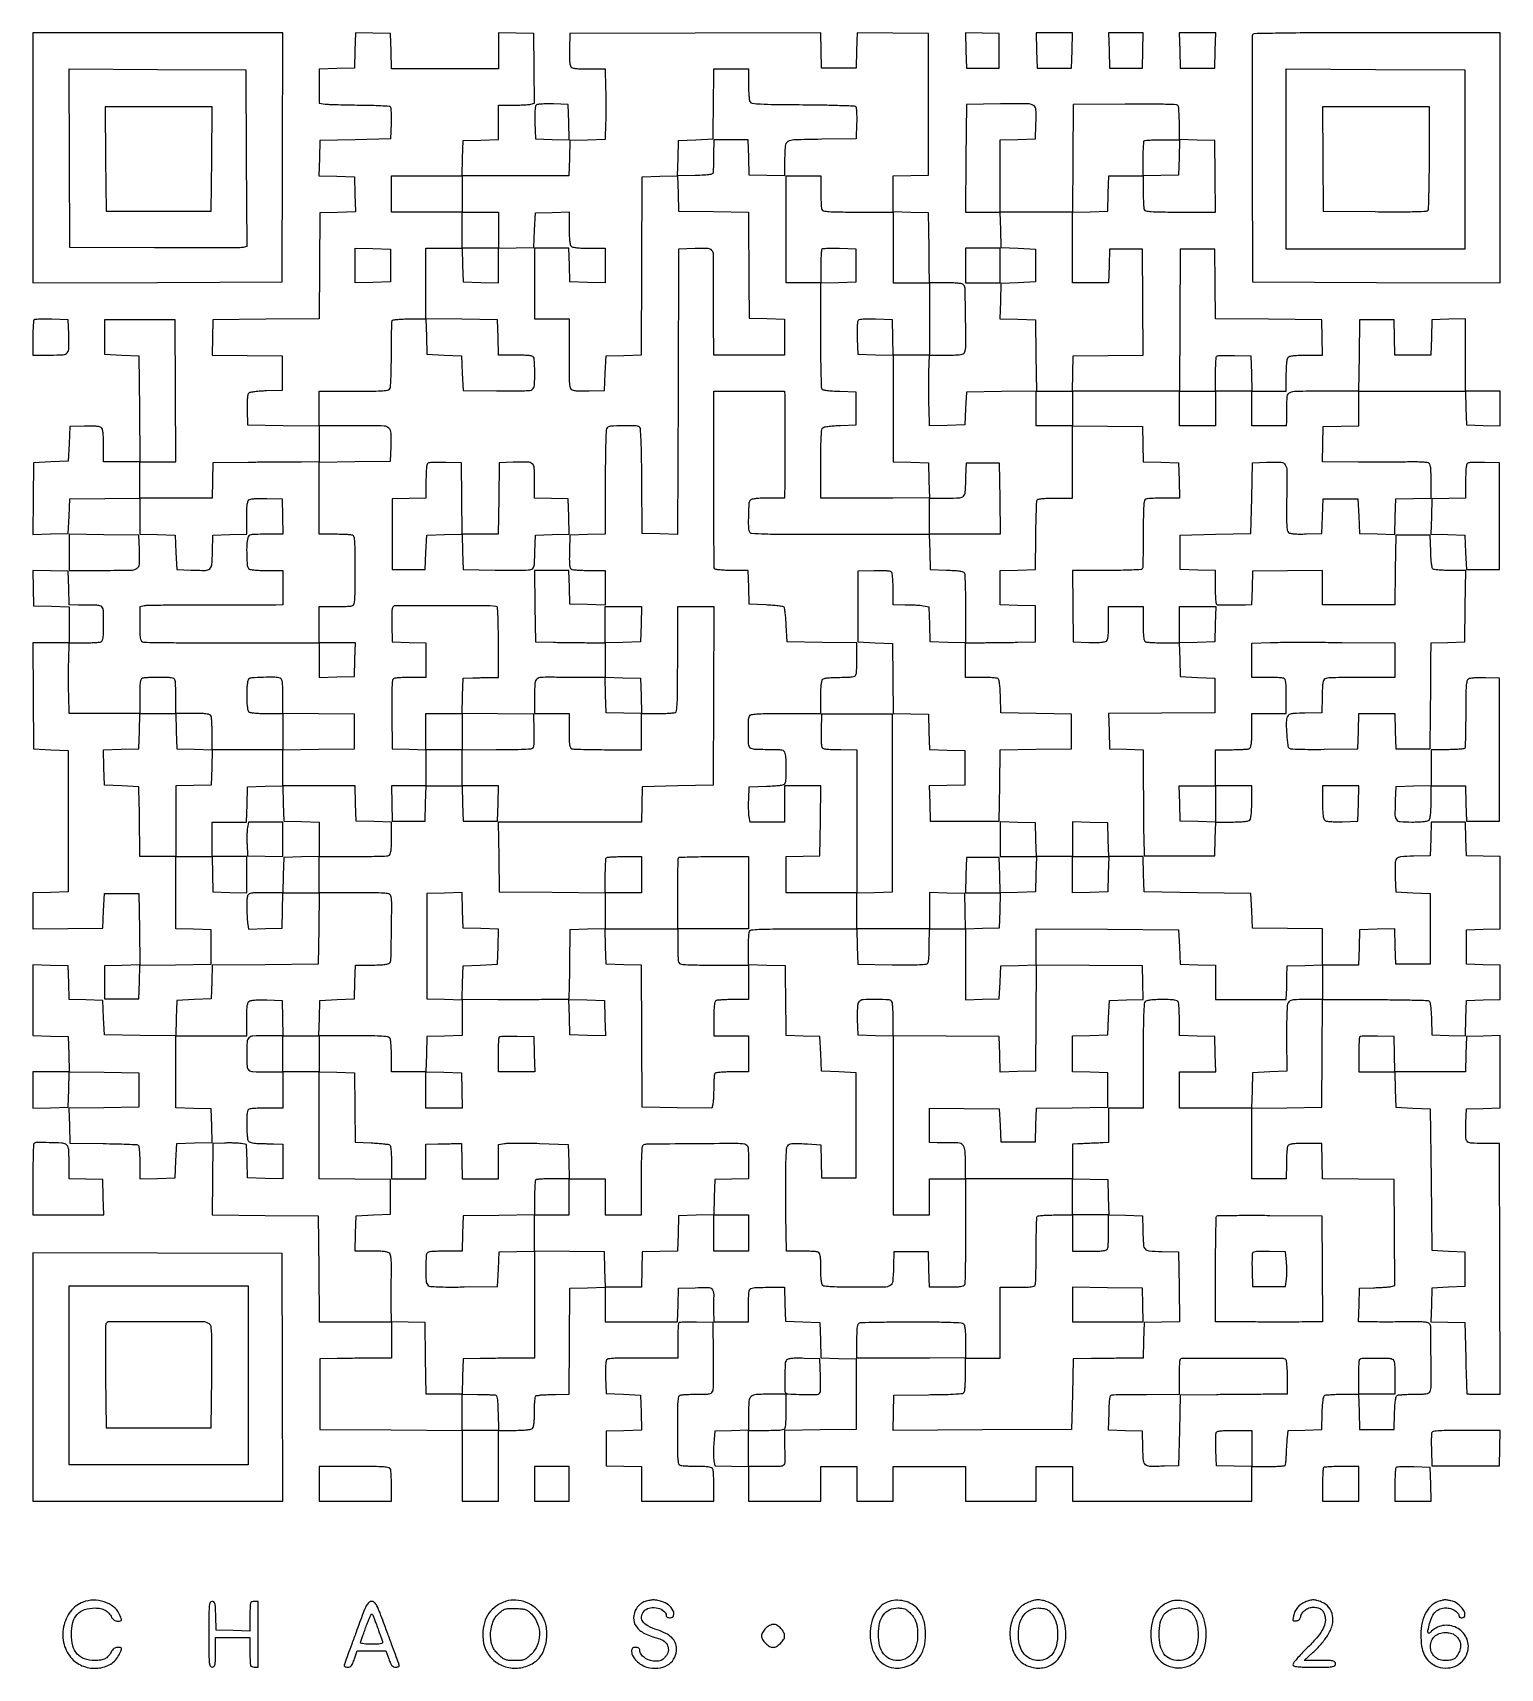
# Model space of a CAD drawing. Extents: x 179 to 1071, y 112 to 1107.
import ezdxf

# ---------------------------------------------------------------- set-up
doc = ezdxf.new("R2010")
doc.units = 0

msp = doc.modelspace()

# ---------------------------------------------------------------- linework, layer by layer
for points in [[(374.784171, 1096.283485), (374.5, 1085.5), (363.75, 1085.216168), (353, 1084.932337), (353, 1074.554066), (353, 1064.175796), (356.75, 1063.69676, 0.022005), (359.09666, 1063.501418, 0.002378), (364.53602, 1063.314817, 0.002916), (371.018047, 1063.161127, 0.002346), (377.989644, 1063.069218, -0.004238), (384.751005, 1062.954486, -0.006593), (390.576706, 1062.729335, -0.002443), (395.55609, 1062.446704, -0.182955), (396.279292, 1062.120708, -0.178338), (396.586634, 1061.454842, -0.007381), (396.75921, 1058.791415, -0.012018), (396.842584, 1055.574144, -0.008161), (396.789648, 1051.910352), (396.5, 1042.5), (375, 1042), (353.5, 1041.5), (353.216515, 1030.784171), (352.93303, 1020.068343), (363.716515, 1019.784171), (374.5, 1019.5), (374.783485, 1008.784171), (375.06697, 998.068343), (364.283485, 997.784171), (353.5, 997.5), (353.236165, 965.263835), (352.97233, 933.02767), (320.736165, 932.763835), (288.5, 932.5), (288.216371, 921.769986), (287.932742, 911.039971), (309.216371, 910.769986), (330.5, 910.5), (330.5, 900), (330.5, 889.5), (321.054124, 889.209882, 0.009872), (317.344222, 889.022568, 0.013478), (314.012996, 888.697932, 0.010272), (311.278232, 888.29958, 0.132654), (310.348748, 887.874472, 0.165771), (309.775651, 886.938715, 0.029529), (309.440097, 884.884549, 0.022993), (309.270289, 881.903576, 0.008333), (309.294624, 877.66459), (309.5, 868.5), (331.25, 868.230498), (353, 867.960995), (353, 856.980498), (353, 846), (342.25, 845.964331, 0.000845), (336.688124, 845.936478, 0.000264), (328.342187, 845.87618, 0.000263), (319.019799, 845.799002, 0.000291), (310, 845.714331), (288.5, 845.5), (288.216168, 834.75), (287.932337, 824), (265.966168, 824), (244, 824), (244, 835), (244, 846), (255.010623, 846), (266.021245, 846), (265.760623, 889.25), (265.5, 932.5), (244, 932.5), (222.5, 932.5), (222.5, 922), (222.5, 911.5), (233, 911), (243.5, 910.5), (243.763853, 878.25), (244.027706, 846), (233.013853, 846), (222, 846), (222, 855.877555, 0.007338), (221.929856, 860.656693, 0.024225), (221.685107, 863.796518, 0.035268), (221.270619, 865.876046, 0.153904), (220.598888, 866.91793, 0.131045), (219.531013, 867.410422, 0.021654), (217.261689, 867.702985, 0.019679), (214.216702, 867.841811, 0.009753), (210.348888, 867.790375), (201.5, 867.5), (201, 857), (200.5, 846.5), (190, 846), (179.5, 845.5), (179.230403, 823.715969), (178.960806, 801.931939), (189.730403, 802.215969), (200.5, 802.5), (201, 813), (201.5, 823.5), (222.75, 823.769888), (244, 824.039775), (244, 813.053719), (244, 802.067663), (254.75, 801.783832), (265.5, 801.5), (266, 791), (266.5, 780.5), (275, 780.204946, 0.010012), (283.86687, 780.074823, 0.174565), (286.533568, 781.051258, 0.200378), (287.781878, 783.45705, 0.013827), (288.215131, 791.2603), (288.5, 801.5), (298.75, 801.784983), (309, 802.069966), (309, 811.912538, -0.007384), (309.070251, 816.669073, -0.024242), (309.315039, 819.800587, -0.035197), (309.72913, 821.876937, -0.153913), (310.399285, 822.916414, -0.132968), (311.486141, 823.412685, -0.020746), (313.849829, 823.703614, -0.018924), (317.042317, 823.84141, -0.009044), (321.149285, 823.788859), (330.5, 823.5), (330.783832, 812.75), (331.067663, 802), (320.650463, 802, 0.003769), (314.098572, 801.950607, 0.046615), (311.622381, 801.681532, 0.144838), (310.367068, 801.013448, 0.133842), (309.630286, 799.75, 0.05739), (309.039417, 795.764518, 0.015809), (309.033618, 789.416487, 0.010157), (309.359131, 783.041418, 0.180438), (310.2, 781.2, 0.150969), (311.200304, 780.671932, 0.019349), (313.630442, 780.311224, 0.018472), (316.928253, 780.074295, 0.008695), (321.2, 780), (331, 780), (331, 769.5), (331, 759), (326.75, 758.910482, -0.005152), (323.777558, 758.878512, -0.000209), (313.026563, 758.878157, -0.000365), (300.292358, 758.892359, -0.000259), (286, 758.926144, 0.00154), (271.813672, 758.923326, 0.002301), (259.414062, 758.825611, 0.000963), (248.802515, 758.672721, 0.049237), (246.75, 758.436206), (244, 757.841089), (244, 747.527534, 0.005229), (244.058845, 741.901018, 0.032062), (244.305152, 739.010918, 0.070477), (244.790443, 737.383745, 0.195906), (245.644272, 736.583011, 0.088033), (246.966328, 736.327664, 0.000545), (259.174096, 736.155603, 0.002213), (273.135812, 736.035829, 0.001406), (289.394272, 736.01404, -0.000117), (306.303409, 736.034992, -0.000138), (322.289255, 736.046657, -0.00012), (335.783992, 736.049538, -0.000877), (342.25, 736.038018), (353, 736), (353, 725.466168), (353, 714.932337), (363.75, 715.216168), (374.5, 715.5), (374.784983, 725.75), (375.069966, 736), (364.034983, 736), (353, 736), (353, 747), (353, 758), (362.418213, 758, 0.005951), (366.140776, 758.044305, 0.007831), (369.534475, 758.178303, 0.005915), (372.361889, 758.367894, 0.07203), (373.418213, 758.606989, 0.25694), (374.300918, 759.652022, 0.031157), (374.723675, 762.739087, 0.016334), (374.950165, 768.241252, 0.002119), (375, 780, 0.002119), (374.950165, 791.758748, 0.016334), (374.723675, 797.260913, 0.031157), (374.300918, 800.347978, 0.25694), (373.418213, 801.393011, 0.07203), (372.361889, 801.632106, 0.005915), (369.534475, 801.821697, 0.007831), (366.140776, 801.955695, 0.005951), (362.418213, 802), (353, 802), (353, 823.980498), (353, 845.960995), (374.75, 846.230498), (396.5, 846.5), (396.788833, 855.243181, 0.016693), (396.78584, 863.551545, 0.188815), (395.507376, 866.517514, 0.187183), (392.549301, 867.840276, 0.01636), (384.174986, 867.988484, -0.001786), (379.344771, 867.933177, -0.00108), (373.62484, 867.900473, -0.001082), (367.945265, 867.892566, -0.001903), (363.25, 867.914061), (353, 868), (353, 878.5), (353, 889), (373.877555, 889, 0.002775), (384.396858, 889.058374, 0.012267), (390.586376, 889.279007, 0.014305), (394.586117, 889.635005, 0.1925), (395.853746, 890.323774, 0.154758), (396.358669, 891.567515, 0.006609), (396.671691, 896.350958, 0.009229), (396.886599, 902.731522, 0.003803), (396.952381, 911.380741, -0.00276), (396.994501, 919.012336, -0.004286), (397.123586, 925.594324, -0.001385), (397.299544, 931.277629, -0.1307), (397.535207, 932.056967, -0.227611), (398.121328, 932.432341, -0.008093), (400.857054, 932.722984, -0.013522), (404.186286, 932.931715, -0.008893), (408.025185, 933), (417.932337, 933), (418.216168, 922.25), (418.5, 911.5), (429, 911), (439.5, 910.5), (440, 900), (440.5, 889.5), (460.87212, 889.228906, 0.003345), (470.276081, 889.166681, 0.010005), (476.705807, 889.29582, 0.008655), (481.27761, 889.558532, 0.155745), (482.62212, 890.10135, 0.20827), (483.939299, 892.711166, 0.016697), (484.123449, 900.598946, 0.014919), (483.807543, 908.515472, 0.291529), (482.418213, 910.393011, 0.07196), (481.36267, 910.632085, 0.005942), (478.544413, 910.821697, 0.007852), (475.161644, 910.955693, 0.005972), (471.452044, 911), (462.067663, 911), (461.783832, 921.75), (461.5, 932.5), (439.75, 932.769502), (418, 933.039005), (418, 954.519502), (418, 976), (428.965017, 976), (439.930034, 976), (440.215017, 965.75), (440.5, 955.5), (451.25, 955.216168), (462, 954.932337), (462, 965.432337), (462, 975.932337), (472.75, 976.216168), (483.5, 976.5), (484, 987), (484.5, 997.5), (494.75, 997.784983), (505, 998.069966), (505, 988.234983, 0.008651), (505.074216, 983.94585, 0.018431), (505.311007, 980.637948, 0.019307), (505.671574, 978.201601, 0.151099), (506.2, 977.2, 0.150969), (507.200304, 976.671932, 0.019349), (509.630442, 976.311224, 0.018472), (512.928253, 976.074295, 0.008695), (517.2, 976), (527, 976), (527, 965.466168), (527, 954.932337), (516.25, 955.216168), (505.5, 955.5), (505.215017, 965.75), (504.930034, 976), (494.465017, 976), (484, 976), (484, 954.5), (484, 933), (494.5, 933), (505, 933), (505.06017, 922.25, -0.001258), (505.075105, 917.402401, -0.000774), (505.069489, 911.695708, -0.000776), (505.046432, 906.052277, -0.00139), (505.0074, 901.41624, 0.006709), (505.018594, 896.368487, 0.025615), (505.22878, 893.229174, 0.040998), (505.638557, 891.207904, 0.150138), (506.346515, 890.127382, 0.129173), (507.474651, 889.602052, 0.023571), (509.778478, 889.296764, 0.020053), (512.949059, 889.155544, 0.008823), (517.149285, 889.211141), (526.5, 889.5), (527, 900), (527.5, 910.5), (538.241404, 910.783745), (548.982808, 911.067489), (549.241404, 965.283745), (549.5, 1019.5), (560.215829, 1019.783485), (570.931657, 1020.06697), (571.215829, 1009.283485), (571.5, 998.5), (592.75, 998.230112), (614, 997.960225), (614.070665, 987.730112, 0.000165), (614.109575, 982.353645, 0.000048), (614.173251, 974.042595, 0.000048), (614.246823, 964.673116, 0.000051), (614.320665, 955.5), (614.5, 933.5), (625.25, 933.216168), (636, 932.932337), (636, 921.966168), (636, 911), (614.5, 911), (593, 911), (592.872412, 931.75, -0.00075), (592.83208, 940.427591, -0.000692), (592.816369, 949.34187, -0.000691), (592.824339, 957.284404, -0.002303), (592.860795, 962.498921, 0.007859), (592.821271, 972.092932, 0.171688), (591.84661, 974.683146, 0.214746), (589.528079, 975.796761, 0.013159), (581.671783, 975.78412), (571.5, 975.5), (571.244471, 888.716224), (570.988941, 801.932449), (560.244471, 802.216224), (549.5, 802.5), (549.235681, 834.449832, 0.001803), (549.048944, 850.169199, 0.007577), (548.759672, 859.607844, 0.00522), (548.395763, 866.072768, 0.238962), (547.735681, 867.18452, 0.136833), (545.133617, 867.97206, 0.0104), (537.716097, 867.980363, 0.008839), (530.214111, 867.699971, 0.184647), (528.2, 866.8, 0.184164), (527.579998, 865.415926, 0.00513), (527.268888, 858.750936, 0.007199), (527.058184, 849.169178, 0.001897), (527, 833.833832), (527, 802.067663), (516.25, 801.783832), (505.5, 801.5), (505.211769, 791.582645, 0.006827), (505.138177, 786.804805, 0.023663), (505.278982, 783.717063, 0.033714), (505.604266, 781.705135, 0.19692), (506.211769, 780.847958, 0.115445), (507.139851, 780.524351, 0.007585), (509.985645, 780.266219, 0.010675), (513.421391, 780.080714, 0.007755), (517.25, 780.015313), (527, 780), (527, 769.466168), (527, 758.932337), (516.25, 759.216168), (505.5, 759.5), (505.215017, 769.75), (504.930034, 780), (494.445515, 780), (483.960995, 780), (484.230498, 758.25), (484.5, 736.5), (495.5, 736.322108, 0.000681), (500.455582, 736.248714, 0.000421), (506.279688, 736.17529, 0.000422), (512.032595, 736.112467, 0.00076), (516.75, 736.072108), (527, 736), (527, 725.5), (527, 715), (516.75, 714.906082, -0.002031), (512.156142, 714.882648, -0.00129), (506.805561, 714.890885, -0.001295), (501.553692, 714.926119, -0.0024), (497.290209, 714.986232, 0.009819), (488.136082, 714.979465, 0.17558), (485.433174, 713.93734, 0.202779), (484.220454, 711.458869, 0.013731), (484, 703.432612), (484, 693), (494.5, 693), (505, 693), (505, 682.606989, 0.005351), (505.059586, 677.039857, 0.030363), (505.30265, 674.086379, 0.063068), (505.76761, 672.398405, 0.205218), (506.581787, 671.606989, 0.083055), (507.779435, 671.363369, 0.001841), (513.696775, 671.178303, 0.004125), (520.642891, 671.043995, 0.002771), (528.581787, 671), (549, 671), (549, 682), (549, 693), (558.418213, 693, 0.005951), (562.140776, 693.044305, 0.007831), (565.534475, 693.178303, 0.005915), (568.361889, 693.367894, 0.07203), (569.418213, 693.606989, 0.278928), (570.344421, 694.79951, 0.016926), (570.732843, 699.498054, 0.010892), (570.953426, 707.712104, 0.001266), (571, 726.106989), (571, 758), (581.959738, 758), (592.919476, 758), (592.709738, 703.75), (592.5, 649.5), (571, 649), (549.5, 648.5), (549.216168, 637.75), (548.932337, 627), (505.446281, 627), (461.960225, 627), (462.230112, 605.75), (462.5, 584.5), (494.75, 584.236147), (527, 583.972294), (527, 573.019979), (527, 562.067663), (516.25, 561.783832), (505.5, 561.5), (505.261946, 540.59528, -0.001265), (505.150105, 532.55984, -0.002067), (505.009875, 525.747375, -0.000246), (504.856938, 519.681525, -0.192242), (504.738121, 519.404787, -0.195657), (504.088802, 519.13105, -0.000432), (493.260077, 519.004663, -0.002418), (479.924613, 518.925029, -0.000975), (461.715017, 518.93983), (439.930034, 519), (440.215017, 529.25), (440.5, 539.5), (451, 540), (461.5, 540.5), (461.783485, 551.215829), (462.06697, 561.931657), (451.283485, 562.215829), (440.5, 562.5), (440.215829, 573.283485), (439.931657, 584.06697), (429.215829, 583.783485), (418.5, 583.5), (418.5, 551.5), (418.5, 519.5), (429.25, 519.216168), (440, 518.932337), (440, 508), (440, 497.067663), (429.25, 496.783832), (418.5, 496.5), (418.216168, 485.75), (417.932337, 475), (407.466168, 475), (397, 475), (397, 484.8, 0.008695), (396.925705, 489.071747, 0.018472), (396.688776, 492.369558, 0.019349), (396.328068, 494.799696, 0.150969), (395.8, 495.8, 0.175197), (394.537589, 496.392044, 0.009311), (390.038418, 496.721201, 0.01044), (383.576319, 496.93795, 0.003163), (373.766168, 497), (352.932337, 497), (353.216168, 507.75), (353.5, 518.5), (364, 519), (374.5, 519.5), (374.784983, 529.75), (375.069966, 540), (384.834983, 540, 0.00874), (389.089346, 540.074375, 0.018513), (392.377065, 540.311444, 0.019392), (394.800997, 540.672291, 0.150838), (395.8, 541.2, 0.193396), (396.70625, 543.323777, 0.001716), (397.023151, 561.107872, 0.003036), (397.165451, 578.222952, 0.092424), (396.393011, 582.418213, 0.258697), (395.337463, 583.303854, 0.030015), (392.164693, 583.724422, 0.015901), (386.514173, 583.950434, 0.002045), (374.393011, 584), (353, 584), (353, 595), (353, 606), (373.418213, 606, 0.002771), (381.357109, 606.043995, 0.004125), (388.303225, 606.178303, 0.001841), (394.220565, 606.363369, 0.083055), (395.418213, 606.606989, 0.200876), (396.227252, 607.380394, 0.065453), (396.694499, 609.000914, 0.031733), (396.93933, 611.822523, 0.005777), (397, 617.073157), (397, 626.932337), (386.25, 627.216168), (375.5, 627.5), (375.216168, 638.25), (374.932337, 649), (352.966168, 649), (331, 649), (331, 659.980498), (331, 670.960995), (352.75, 671.230498), (374.5, 671.5), (374.5, 682), (374.5, 692.5), (352.75, 692.769502), (331, 693.039005), (331, 703.412514, 0.005366), (330.940377, 708.968078, 0.030411), (330.697251, 711.916741, 0.063154), (330.232207, 713.602242, 0.205063), (329.418213, 714.393011, 0.087326), (326.131964, 715.032511, 0.012209), (319.18065, 714.98781, 0.008428), (312.075108, 714.648595, 0.182186), (310.2, 713.8, 0.146158), (309.685561, 712.847345, 0.020761), (309.319767, 710.628101, 0.019946), (309.077347, 707.67676, 0.010517), (309, 704, 0.010517), (309.077347, 700.32324, 0.019946), (309.319767, 697.371899, 0.020761), (309.685561, 695.152655, 0.146158), (310.2, 694.2, 0.150969), (311.200304, 693.671932, 0.019349), (313.630442, 693.311224, 0.018472), (316.928253, 693.074295, 0.008695), (321.2, 693), (331, 693), (331, 682), (331, 671), (309.5, 671), (288, 671), (288, 680.418213, 0.005951), (287.955695, 684.140776, 0.007831), (287.821697, 687.534475, 0.005915), (287.632106, 690.361889, 0.07203), (287.393011, 691.418213, 0.205218), (286.601595, 692.23239, 0.063068), (284.913621, 692.69735, 0.030363), (281.960143, 692.940414, 0.005351), (276.393011, 693), (266, 693), (266, 702.418213, 0.005951), (265.955695, 706.140776, 0.007831), (265.821697, 709.534475, 0.005915), (265.632106, 712.361889, 0.07203), (265.393011, 713.418213, 0.191652), (264.656877, 714.216173, 0.070258), (263.167248, 714.687898, 0.03479), (260.605148, 714.936805, 0.006824), (255.974799, 715, 0.006352), (252.484808, 714.955664, 0.008233), (249.287222, 714.821697, 0.006434), (246.623534, 714.631706, 0.070701), (245.581787, 714.393011, 0.205218), (244.76761, 713.601595, 0.063068), (244.30265, 711.913621, 0.030363), (244.059586, 708.960143, 0.005351), (244, 703.393011), (244, 693), (222.562384, 693), (201.124768, 693), (200.812384, 703.900107, -0.004492), (200.71519, 708.841483, -0.002693), (200.6841, 714.712026, -0.002696), (200.716137, 720.554047, -0.004692), (200.814338, 725.400107), (201.128677, 736), (209.982551, 736, 0.006322), (213.488883, 736.044334, 0.008203), (216.70025, 736.178303, 0.006396), (219.375401, 736.368266, 0.070799), (220.418213, 736.606989, 0.205067), (221.232211, 737.397773, 0.063152), (221.697253, 739.083331, 0.03041), (221.940378, 742.032106, 0.005366), (222, 747.587937, 0.003663), (221.95157, 754.197914, 0.048686), (221.679849, 756.614961, 0.15436), (220.991211, 757.830208, 0.126427), (219.673045, 758.545925, 0.026617), (218.606568, 758.753999, 0.015771), (217.317863, 758.893623, 0.015759), (216.019626, 758.951911, 0.026032), (214.923045, 758.909452, -0.016404), (213.622903, 758.834028, -0.00429), (211.532983, 758.799408, -0.004354), (209.150706, 758.801133, -0.004444), (206.784983, 758.844475), (201.069966, 759), (200.784983, 769.25), (200.5, 779.5), (189.715822, 779.784178), (178.931643, 780.068357), (179.215822, 769.284178), (179.5, 758.5), (190.25, 758.216168), (201, 757.932337), (201, 746.966168), (201, 736), (189.986147, 736), (178.972294, 736), (179.236147, 703.75), (179.5, 671.5), (190, 671), (200.5, 670.5), (200.5, 627.5), (200.5, 584.5), (189.75, 584.216168), (179, 583.932337), (179, 572.946281), (179, 561.960225), (200.25, 562.230112), (221.5, 562.5), (222, 573), (222.5, 583.5), (233, 583.5), (243.5, 583.5), (243.769408, 561.784029), (244.038815, 540.068057), (233.269408, 539.784029), (222.5, 539.5), (222.5, 529.5), (222.5, 519.5), (233, 519.5), (243.5, 519.5), (243.784769, 529.730595), (244.069538, 539.961189), (265.784769, 540.230595), (287.5, 540.5), (287.5, 551), (287.5, 561.5), (276.75, 561.783832), (266, 562.067663), (266, 584.033832), (266, 606), (276.966168, 606), (287.932337, 606), (288.216168, 595.25), (288.5, 584.5), (298.75, 584.215017), (309, 583.930034), (309, 594.965017), (309, 606), (298.5, 606), (288, 606), (288, 616.5), (288, 627), (298.466168, 627), (308.932337, 627), (309.216168, 637.75), (309.5, 648.5), (320.215829, 648.783485), (330.931657, 649.06697), (331.215829, 638.283485), (331.5, 627.5), (342.25, 627.216168), (353, 626.932337), (353, 616.5), (353, 606.067663), (342.25, 605.783832), (331.5, 605.5), (331.216168, 594.75), (330.932337, 584), (320.533556, 584, 0.004731), (314.632571, 583.944169, 0.035207), (311.839872, 583.694097, 0.088112), (310.335863, 583.16974, 0.190307), (309.574558, 582.23491, 0.070426), (309.16352, 579.792241, 0.007886), (309.105211, 574.142919, 0.010009), (309.250557, 568.43709, 0.033398), (309.670042, 564.715977), (310.173856, 561.931953), (320.336928, 562.215977), (330.5, 562.5), (330.783832, 573.25), (331.067663, 584), (342.053334, 584), (353.039005, 584), (352.769502, 562.25), (352.5, 540.5), (320.284831, 540.236193), (288.069661, 539.972386), (287.784831, 529.736193), (287.5, 519.5), (277, 519), (266.5, 518.5), (266.215971, 507.730592), (265.931943, 496.961185), (244.215971, 497.230592), (222.5, 497.5), (222, 508), (221.5, 518.5), (211.284601, 518.784601), (201.069202, 519.069202), (200.784601, 529.284601), (200.5, 539.5), (189.75, 539.783832), (179, 540.067663), (179, 518.567663), (179, 497.067663), (189.75, 496.783832), (200.5, 496.5), (200.783832, 485.75), (201.067663, 475), (190.033832, 475), (179, 475), (179, 463.966168), (179, 452.932337), (189.75, 453.216168), (200.5, 453.5), (200.784032, 464.269789), (201.068065, 475.039577), (222.284032, 474.769789), (243.5, 474.5), (243.5, 464), (243.5, 453.5), (222.216371, 453.230014), (200.932742, 452.960029), (201.216371, 442.307302), (201.5, 431.654575), (221.720025, 431.40483, -0.002881), (229.544304, 431.263089, -0.004452), (236.302973, 431.041458, -0.001521), (242.123708, 430.780945, -0.12713), (242.970025, 430.518525, -0.222872), (243.395218, 429.867623, -0.010828), (243.708231, 427.23665, -0.015292), (243.928769, 423.909019, -0.008899), (244, 419.907151), (244, 409.932337), (254.75, 410.216168), (265.5, 410.5), (266, 421), (266.5, 431.5), (277.284606, 431.784183), (288.069211, 432.068365), (287.784606, 442.284183), (287.5, 452.5), (276.75, 452.783832), (266, 453.067663), (266, 475.033832), (266, 497), (287.5, 497), (309, 497), (309, 506.877555, -0.007345), (309.070162, 511.653266, -0.024181), (309.314808, 514.794146, -0.035127), (309.728754, 516.875583, -0.154085), (310.399285, 517.916414, -0.132968), (311.486141, 518.412685, -0.020746), (313.849829, 518.703614, -0.018924), (317.042317, 518.84141, -0.009044), (321.149285, 518.788859), (330.5, 518.5), (330.783832, 507.75), (331.067663, 497), (320.650463, 497, 0.0121), (312.745423, 496.808669, 0.186712), (310.302679, 495.724913, 0.185684), (309.218618, 493.276814, 0.011944), (309.013655, 485.331787, 0.014569), (309.203143, 478.375104, 0.1992), (310.280498, 476.14265, 0.173193), (312.690882, 475.166082, 0.010489), (320.606989, 475), (331, 475), (331, 464), (331, 453), (321.581787, 453, 0.005951), (317.859224, 452.955695, 0.007831), (314.465525, 452.821697, 0.005915), (311.638111, 452.632106, 0.07203), (310.581787, 452.393011, 0.190061), (309.785864, 451.663266, 0.071459), (309.315682, 450.197627, 0.035402), (309.070745, 447.679954, 0.006995), (309.015313, 443.143011, 0.009521), (309.086359, 439.729884, 0.012559), (309.288396, 436.624584, 0.010019), (309.571846, 434.061101, 0.108977), (309.923453, 433.089615, 0.138758), (310.563693, 432.515865, 0.042405), (311.787419, 432.040986, 0.037149), (313.366603, 431.702499, 0.026998), (315.158141, 431.553638, -0.000805), (317.228709, 431.490407, -0.000375), (319.913641, 431.40207, -0.000372), (322.73135, 431.30515, -0.00052), (325.25, 431.214023), (331, 431), (331, 420.466168), (331, 409.932337), (320.25, 410.216168), (309.5, 410.5), (309.215446, 420.711169), (308.930891, 430.922339), (305.715446, 431.450124, 0.026056), (304.019177, 431.638483, 0.007556), (301.388287, 431.752679, 0.007575), (298.415821, 431.791671, 0.008023), (295.5, 431.738954), (288.5, 431.5), (288.230536, 409.763879), (287.961073, 388.027758), (320.230536, 387.763879), (352.5, 387.5), (352.763853, 355.25), (353.027706, 323), (375.013853, 323), (397, 323), (397, 312), (397, 301), (385.75, 300.925726, 0.000756), (380.680609, 300.884593, 0.000467), (374.720312, 300.821651, 0.000468), (368.83123, 300.748444, 0.000842), (364, 300.675726), (353.5, 300.5), (353.5, 279), (353.5, 257.5), (396.75, 257.239377), (440, 256.978755), (440, 235.489377), (440, 214), (451, 214), (462, 214), (462, 235.5), (462, 257), (471.8, 257, 0.008695), (476.071747, 257.074295, 0.018472), (479.369558, 257.311224, 0.019349), (481.799696, 257.671932, 0.150969), (482.8, 258.2, 0.149044), (483.322729, 259.181224, 0.019949), (483.685484, 261.522984, 0.019071), (483.924518, 264.676508, 0.009379), (484, 268.7, -0.007108), (484.062636, 273.105901, -0.025896), (484.286703, 275.893387, -0.038354), (484.653148, 277.624007, -0.307542), (485.25, 278.11535, 0.009119), (485.801517, 278.176405, 0.006205), (486.426562, 278.265064, 0.006254), (487.02778, 278.365684, 0.012489), (487.5, 278.463035, -0.04467), (488.200358, 278.56102, -0.002025), (490.625618, 278.671865, -0.003374), (493.508206, 278.772433, -0.002409), (496.736147, 278.847686), (504.972294, 279), (505.236147, 311.25), (505.5, 343.5), (516.25, 343.783832), (527, 344.067663), (527, 333.533832), (527, 323), (548.965017, 323), (570.930034, 323), (571.215017, 333.25), (571.5, 343.5), (581.722245, 343.784677, -0.003488), (588.334543, 343.922669, -0.050684), (590.662172, 343.718733, -0.165802), (591.830539, 343.053969, -0.120322), (592.534088, 341.720206, -0.014931), (592.746531, 340.752221, -0.015552), (592.897539, 339.786309, -0.015411), (592.976104, 338.945432, -0.063258), (592.943422, 338.435529, 0.043569), (592.876339, 337.788254, 0.002158), (592.850897, 335.645124, 0.003471), (592.849335, 333.095394, 0.002501), (592.881579, 330.25), (593, 323), (603.5, 323), (614, 323), (614, 331.918213, -0.006277), (614.044331, 335.449196, -0.008159), (614.178303, 338.68135, -0.006338), (614.368222, 341.373807, -0.070946), (614.606989, 342.418213, -0.204941), (615.397244, 343.232062, -0.063222), (617.080782, 343.697172, -0.030449), (620.025624, 343.940347, -0.005378), (625.572006, 344), (635.930034, 344), (636.215017, 333.75), (636.5, 323.5), (647, 323), (657.5, 322.5), (657.783492, 311.783492), (658.066984, 301.066984), (668.783492, 300.783492), (679.5, 300.5), (679.5, 279), (679.5, 257.5), (657.690244, 257.230331), (635.880488, 256.960662), (636.006297, 248.230331, -0.001028), (636.049627, 244.722803, -0.001214), (636.075747, 241.403597, -0.00106), (636.085061, 238.600628, -0.007638), (636.066053, 237.25, -0.15749), (635.614629, 235.980962, -0.180944), (634.529323, 235.302638, -0.047129), (632.101853, 235.043371, -0.003053), (625, 235), (614, 235), (614, 246), (614, 257), (624.893011, 257, 0.005003), (630.756842, 257.058671, 0.029178), (633.833669, 257.300233, 0.06089), (635.585285, 257.763049, 0.209079), (636.393011, 258.581787, 0.07203), (636.632106, 259.638111, 0.005915), (636.821697, 262.465525, 0.007831), (636.955695, 265.859224, 0.005951), (637, 269.581787), (637, 279), (627.434259, 279, 0.013406), (618.656095, 278.764602, 0.170487), (615.651483, 277.524807, 0.194511), (614.283965, 274.747191, 0.01832), (614, 266.999799), (614, 257.069966), (603.75, 256.784983), (593.5, 256.5), (592.970418, 249, 0.009238), (592.809463, 245.908595, 0.009315), (592.763426, 242.821875, 0.009163), (592.822694, 240.13329, 0.036753), (593.009432, 238.5), (593.578029, 235.5), (603.789014, 235.215017), (614, 234.930034), (614, 224.465017), (614, 214), (636, 214), (658, 214), (658, 224.5), (658, 235), (669, 235), (680, 235), (680, 224.5), (680, 214), (691, 214), (702, 214), (702, 224.5), (702, 235), (724, 235), (746, 235), (746, 224.5), (746, 214), (767.5, 214), (789, 214), (789, 224.5), (789, 235), (800, 235), (811, 235), (811, 224.5), (811, 214), (865.5, 214), (920, 214), (920, 224.5), (920, 235), (929.940983, 235, 0.00746), (933.786464, 235.057378, 0.011518), (937.105837, 235.233054, 0.00599), (939.864695, 235.476159, 0.233445), (940.372299, 235.793375, 0.10677), (940.574085, 236.362294, 0.00702), (940.773561, 238.103455, 0.009921), (940.942349, 240.203897, 0.007236), (941.049745, 242.543375, -0.005029), (941.157143, 245.132315, -0.003738), (941.325846, 247.988754, -0.003778), (941.525526, 250.681363, -0.008533), (941.726907, 252.716215), (942.216955, 256.932429), (952.358477, 257.216215), (962.5, 257.5), (962.788805, 267.464966, -0.00836), (962.987032, 271.800174, -0.019108), (963.315749, 275.055937, -0.01918), (963.737468, 277.411, -0.199883), (964.288805, 278.199653, -0.117134), (965.171517, 278.504879, -0.006997), (967.998336, 278.747767, -0.010202), (971.406013, 278.922787, -0.007334), (975.216168, 278.984687), (984.932337, 279), (985.216168, 268.25), (985.5, 257.5), (996, 257.5), (1006.5, 257.5), (1006.788805, 267.464966, -0.00836), (1006.987032, 271.800174, -0.019108), (1007.315749, 275.055937, -0.01918), (1007.737468, 277.411, -0.199883), (1008.288805, 278.199653, -0.115495), (1009.161051, 278.504423, -0.007626), (1011.829971, 278.747767, -0.010713), (1015.052528, 278.922753, -0.007787), (1018.643011, 278.984687, 0.006483), (1023.463534, 279.055269, 0.033702), (1026.110608, 279.307461, 0.068336), (1027.644645, 279.780017, 0.194682), (1028.393011, 280.581787, 0.091671), (1029.018115, 283.948602, 0.001801), (1028.967817, 301.549783, 0.00127), (1028.805928, 319.538477, 0.139258), (1028.126581, 321.829429, 0.196609), (1027.220955, 322.472579, 0.032607), (1025.067193, 322.829141, 0.022473), (1021.717902, 323.009962, 0.006044), (1016.391893, 322.99349, -0.001772), (1011.475564, 322.936275, -0.001086), (1005.67828, 322.901944, -0.001088), (999.938622, 322.892906, -0.001939), (995.215017, 322.914061), (984.930034, 323), (985.215017, 333.25), (985.5, 343.5), (994, 343.75078, 0.00487), (997.420312, 343.885041, 0.005669), (1000.668123, 344.081155, 0.005068), (1003.40977, 344.305875, 0.033662), (1004.763823, 344.523302), (1007.027647, 345.045043), (1006.763823, 377.272521), (1006.5, 409.5), (984.783635, 409.769409), (963.06727, 410.038817), (962.783635, 420.769409), (962.5, 431.5), (952.712919, 431.5, 0.00665), (947.739107, 431.433843, 0.028066), (944.767521, 431.187479, 0.048144), (942.919948, 430.74503, 0.170654), (941.978232, 430, 0.109035), (941.605034, 428.965489, 0.009918), (941.304487, 426.223437, 0.012476), (941.090353, 422.902151, 0.009445), (941.015313, 419.25), (941, 410), (930.5, 410), (920, 410), (920, 431.480112), (920, 452.960225), (941.25, 453.230112), (962.5, 453.5), (962.763664, 486.25), (963.027329, 519), (994.763664, 518.984687, -0.002266), (1007.016161, 518.923251, -0.003569), (1017.53324, 518.747767, -0.000949), (1026.689429, 518.512219, -0.135445), (1027.711195, 518.199653, -0.199883), (1028.262532, 517.411, -0.01918), (1028.684251, 515.055937, -0.019108), (1029.012968, 511.800174, -0.00836), (1029.211195, 507.464966), (1029.5, 497.5), (1039.715817, 497.215394), (1049.931635, 496.930789), (1050.215817, 507.715394), (1050.5, 518.5), (1060.75, 518.784983), (1071, 519.069966), (1071, 529.5), (1071, 539.930034), (1060.75, 540.215017), (1050.5, 540.5), (1050.5, 551), (1050.5, 561.5), (1060.75, 561.784983), (1071, 562.069966), (1071, 584), (1071, 605.930034), (1060.75, 606.215017), (1050.5, 606.5), (1050.215017, 616.75), (1049.930034, 627), (1039.5, 627), (1029.069966, 627), (1028.784983, 616.75), (1028.5, 606.5), (1018.2603, 606.215131, 0.013827), (1010.45705, 605.781878, 0.200378), (1008.051258, 604.533568, 0.174565), (1007.074823, 601.86687, 0.010012), (1007.204946, 593), (1007.5, 584.5), (1018, 584), (1028.5, 583.5), (1028.5, 562), (1028.5, 540.5), (1018, 540.5), (1007.5, 540.5), (1007.215829, 551.283485), (1006.931657, 562.06697), (996.215829, 561.783485), (985.5, 561.5), (985.216168, 550.75), (984.932337, 540), (973.966168, 540), (963, 540), (963, 550.980112), (963, 561.960225), (941.75, 562.230112), (920.5, 562.5), (920, 573), (919.5, 583.5), (887, 584), (854.5, 584.5), (854.216168, 595.25), (853.932337, 606), (843.501151, 606), (833.069966, 606), (832.784983, 616.25), (832.5, 626.5), (821.75, 626.783832), (811, 627.067663), (811, 616.533832), (811, 606), (800.034983, 606), (789.069966, 606), (788.784983, 616.25), (788.5, 626.5), (777.75, 626.783832), (767, 627.067663), (767, 616.533832), (767, 606), (778.033832, 606), (789.067663, 606), (788.783832, 595.25), (788.5, 584.5), (777.784171, 584.216515), (767.068343, 583.93303), (766.784171, 594.716515), (766.5, 605.5), (756.5, 605.5), (746.5, 605.5), (746.216168, 594.75), (745.932337, 584), (756.5, 584), (767.067663, 584), (766.783832, 573.25), (766.5, 562.5), (756.284183, 562.215394), (746.068365, 561.930789), (745.784183, 572.715394), (745.5, 583.5), (734.75, 583.783832), (724, 584.067663), (724, 573.033832), (724, 562), (702, 562), (680, 562), (680, 572.966168), (680, 583.932337), (690.75, 584.216168), (701.5, 584.5), (701.5, 638.5), (701.5, 692.5), (680, 692.5), (658.5, 692.5), (658.211769, 682.582645, 0.006827), (658.138177, 677.804805, 0.023663), (658.278982, 674.717063, 0.033714), (658.604266, 672.705135, 0.19692), (659.211769, 671.847958, 0.115445), (660.139851, 671.524351, 0.007585), (662.985645, 671.266219, 0.010675), (666.421391, 671.080714, 0.007755), (670.25, 671.015313), (680, 671), (680, 627.5), (680, 584), (658.5, 584), (637, 584), (637, 594.965017), (637, 605.930034), (647.25, 606.215017), (657.5, 606.5), (657.769888, 627.75), (658.039775, 649), (647.019888, 649), (636, 649), (636, 638), (636, 627), (625.545313, 627), (615.090626, 627), (614.488823, 630.25, -0.030569), (614.275841, 631.987404, -0.008349), (614.153831, 634.748438, -0.00841), (614.120388, 637.890231, -0.008667), (614.19351, 641), (614.5, 648.5), (624.964064, 648.787346, 0.007781), (629.554841, 648.98494, 0.018541), (632.952903, 649.31097, 0.018631), (635.394503, 649.730055, 0.202046), (636.198752, 650.287346, 0.133173), (636.799784, 652.221305, 0.006817), (636.951379, 658.841897, 0.010324), (636.877625, 665.318229, 0.057514), (636.369714, 668.75, 0.132593), (635.63762, 670.012521, 0.145444), (634.393517, 670.680594, 0.047169), (631.944235, 670.950292, 0.003851), (625.490357, 671, -0.005439), (619.9924, 671.059813, -0.030653), (617.067717, 671.303248, -0.063584), (615.394524, 671.768708, -0.204289), (614.606989, 672.581787, -0.085222), (614.106611, 675.097028, -0.006586), (614.015688, 682, -0.006586), (614.106611, 688.902972, -0.085222), (614.606989, 691.418213, -0.258697), (615.662537, 692.303854, -0.030015), (618.835307, 692.724422, -0.015901), (624.485827, 692.950434, -0.002045), (636.606989, 693), (658, 693), (658, 702.8, -0.008695), (658.074295, 707.071747, -0.018472), (658.311224, 710.369558, -0.019349), (658.671932, 712.799696, -0.150969), (659.2, 713.8, -0.148618), (660.177004, 714.321527, -0.020076), (662.499944, 714.684733, -0.019202), (665.62258, 714.924249, -0.009539), (669.593011, 715, 0.006405), (674.449162, 715.062206, 0.033615), (677.105917, 715.309523, 0.068495), (678.642994, 715.779618, 0.195123), (679.393011, 716.581787, 0.070901), (679.631764, 717.625701, 0.006356), (679.821697, 720.312808, 0.008173), (679.955668, 723.538537, 0.006291), (680, 727.0619), (680, 735.960225), (658.75, 736.230112), (637.5, 736.5), (637, 746.671374, 0.007238), (636.747995, 750.628814, 0.010624), (636.402283, 754.098315, 0.006276), (636.016654, 756.978136, 0.161932), (635.667348, 757.671374, 0.160818), (634.972671, 758.019078, 0.00624), (632.092628, 758.403466, 0.010565), (628.623531, 758.748286, 0.007201), (624.667348, 759), (614.5, 759.5), (614.215017, 769.75), (613.930034, 780), (604.024034, 780, -0.009128), (600.184514, 780.070097, -0.013844), (596.852209, 780.284309, -0.008453), (594.118584, 780.582868, -0.226648), (593.519863, 780.96786, -0.137659), (593.154567, 782.238337, -0.000143), (592.976454, 811.491153, -0.001436), (592.883738, 843.129405, -0.001051), (592.955458, 878.25), (593, 889), (614.5, 889), (636, 889), (636.046329, 886.25, -0.003882), (636.099702, 880.373387, -0.000215), (636.115994, 862.030497, -0.000336), (636.112139, 844.066653, -0.001582), (636.070347, 833.75), (636, 824), (626.2, 824, 0.008695), (621.928253, 823.925705, 0.018472), (618.630442, 823.688776, 0.019349), (616.200304, 823.328068, 0.150969), (615.2, 822.8, 0.182186), (614.351405, 820.924892, 0.008428), (614.01219, 813.81935, 0.012209), (613.967489, 806.868036, 0.087326), (614.606989, 803.581787, 0.295088), (615.943328, 802.606419, 0.006961), (624.051531, 802.260066, 0.0065), (637.744013, 802.04411, 0.000693), (669.573157, 802), (723.932337, 802), (724.216168, 791.25), (724.5, 780.5), (734.464966, 780.211195, -0.00836), (738.800174, 780.012968, -0.019108), (742.055937, 779.684251, -0.01918), (744.411, 779.262532, -0.199883), (745.199653, 778.711195, -0.131314), (745.510072, 777.725132, -0.002044), (745.747767, 771.750538, -0.005281), (745.923129, 764.769247, -0.003454), (745.984687, 756.716168), (746, 735.932337), (735.25, 736.216168), (724.5, 736.5), (724.217442, 747.124441), (723.934884, 757.748882), (720.217442, 758.363435, 0.020146), (718.302846, 758.601192, 0.006572), (715.462311, 758.800697, 0.006537), (712.298339, 758.93969, 0.007328), (709.25, 758.988994), (702, 759), (701.984687, 768.25, 0.008167), (701.919254, 771.886984, 0.011132), (701.733781, 775.16123, 0.008157), (701.475228, 777.869999, 0.113964), (701.152042, 778.788231, 0.19692), (700.294865, 779.395734, 0.033714), (698.282937, 779.721018, 0.023663), (695.195195, 779.861823, 0.006827), (690.417355, 779.788231), (680.5, 779.5), (680.5, 758), (680.5, 736.5), (691, 736), (701.5, 735.5), (701.76979, 714.283631), (702.03958, 693.067262), (712.76979, 692.783631), (723.5, 692.5), (723.783492, 681.783492), (724.066984, 671.066984), (734.783492, 670.783492), (745.5, 670.5), (745.5, 660), (745.5, 649.5), (734.716515, 649.215829), (723.93303, 648.931657), (724.216515, 638.215829), (724.5, 627.5), (745.5, 627.5), (766.5, 627.5), (766.769448, 649.230552), (767.038896, 670.961104), (788.769448, 671.230552), (810.5, 671.5), (810.5, 682), (810.5, 692.5), (789, 693), (767.5, 693.5), (767.211195, 703.464966, 0.00836), (767.012968, 707.800174, 0.019108), (766.684251, 711.055937, 0.01918), (766.262532, 713.411, 0.199883), (765.711195, 714.199653, 0.115815), (764.836926, 714.50451, 0.007503), (762.138601, 714.747767, 0.010614), (758.881488, 714.922759, 0.007698), (755.25, 714.984687), (746, 715), (746, 725.5), (746, 736), (756.25, 736.072108, 0.00076), (760.967405, 736.112467, 0.000422), (766.720313, 736.17529, 0.000421), (772.544418, 736.248714, 0.000681), (777.5, 736.322108), (788.5, 736.5), (788.5, 747.5), (788.5, 758.5), (777.75, 758.783832), (767, 759.067663), (767, 769.5), (767, 779.932337), (777.75, 780.216168), (788.5, 780.5), (788.741043, 801, -0.002107), (788.867981, 808.947002, -0.00321), (789.051566, 815.845312, -0.001173), (789.261568, 821.779432, -0.081989), (789.459658, 822.75, -0.250665), (790.147997, 823.347228, -0.027601), (792.277839, 823.70899, -0.021724), (795.522663, 823.935257, -0.006545), (800.468615, 824), (811, 824), (811, 846.019888), (811, 868.039775), (832.25, 867.769888), (853.5, 867.5), (853.783492, 856.783492), (854.066984, 846.066984), (864.783492, 845.783492), (875.5, 845.5), (875.783832, 834.75), (876.067663, 824), (866.615619, 824, 0.005846), (862.881726, 823.956339, 0.007724), (859.482139, 823.824259, 0.005778), (856.649513, 823.6375, 0.07238), (855.604515, 823.401732, 0.258047), (854.738515, 822.372148, 0.030094), (854.321814, 819.282685, 0.016279), (854.095884, 813.821033, 0.002197), (854.045455, 802.343014, -0.002657), (854.003421, 794.432696, -0.004137), (853.874567, 787.61632, -0.001292), (853.699088, 781.721612, -0.13105), (853.46371, 780.941282, -0.245734), (852.797205, 780.546002, -0.00243), (847.076188, 780.268165, -0.006997), (840.23857, 780.065209, -0.00392), (831.921481, 780), (810.960995, 780), (811.230498, 758.25), (811.5, 736.5), (820.850715, 736.211141, 0.009044), (824.957683, 736.15859, 0.018924), (828.150171, 736.296386, 0.020746), (830.513859, 736.587315, 0.132968), (831.600715, 737.083586, 0.154085), (832.271246, 738.124417, 0.035127), (832.685192, 740.205854, 0.024181), (832.929838, 743.346734, 0.007345), (833, 748.122445), (833, 758), (843.5, 758), (854, 758), (854, 747.606989, 0.005351), (854.059586, 742.039857, 0.030363), (854.30265, 739.086379, 0.063068), (854.76761, 737.398405, 0.205218), (855.581787, 736.606989, 0.071958), (856.637304, 736.367916, 0.005943), (859.455249, 736.178303, 0.007853), (862.837646, 736.044307, 0.005972), (866.546804, 736), (875.930034, 736), (876.215017, 725.75), (876.5, 715.5), (887, 715), (897.5, 714.5), (897.5, 704), (897.5, 693.5), (865.216309, 693.236102), (832.932619, 692.972205), (833.216309, 682.236102), (833.5, 671.5), (843.75, 671.215017), (854, 670.930034), (854.072108, 649.715017, 0.000577), (854.112764, 640.786035, 0.000513), (854.17529, 631.500661, 0.000515), (854.248715, 623.147492, 0.001588), (854.322108, 617.5), (854.5, 606.5), (876, 606.5), (897.5, 606.5), (897.784983, 616.75), (898.069966, 627), (907.834983, 627, 0.00874), (912.089346, 627.074375, 0.018513), (915.377065, 627.311444, 0.019392), (917.800997, 627.672291, 0.150838), (918.8, 628.2, 0.150969), (919.328068, 629.200304, 0.019349), (919.688776, 631.630442, 0.018472), (919.925705, 634.928253, 0.008695), (920, 639.2), (920, 649), (909, 649), (898, 649), (898, 660), (898, 671), (907.418213, 671, 0.005951), (911.140776, 671.044305, 0.007831), (914.534475, 671.178303, 0.005915), (917.361889, 671.367894, 0.07203), (918.418213, 671.606989, 0.205218), (919.23239, 672.398405, 0.063068), (919.69735, 674.086379, 0.030363), (919.940414, 677.039857, 0.005351), (920, 682.606989), (920, 693), (930.5, 693), (941, 693), (941, 703.393011, 0.005351), (940.940414, 708.960143, 0.030363), (940.69735, 711.913621, 0.063068), (940.23239, 713.601595, 0.205218), (939.418213, 714.393011, 0.070946), (938.373807, 714.631778, 0.006338), (935.68135, 714.821697, 0.008159), (932.449196, 714.955669, 0.006277), (928.918213, 715), (920, 715), (920, 725.437616), (920, 735.875232), (931.25, 736.187616, -0.005584), (937.555643, 736.292249, -0.001151), (948.66875, 736.326934, -0.001211), (961.578086, 736.306246, -0.00114), (974.75, 736.223224), (1007, 735.946448), (1007, 725.473224), (1007, 715), (987.25, 714.986345, 0.002787), (979.522426, 714.937922, 0.003955), (972.650552, 714.802173, 0.002266), (966.859943, 714.61568, 0.05636), (965.283793, 714.378551, 0.137305), (964.044772, 713.644519, 0.13437), (963.354225, 712.368126, 0.045994), (963.011163, 709.877009, 0.004239), (962.783793, 703.642206), (962.5, 693.5), (952.2603, 693.215131, 0.003734), (945.637763, 692.981389, 0.052854), (943.294819, 692.631225, 0.162512), (942.110103, 691.861501, 0.107034), (941.383497, 690.391837, 0.065939), (940.97084, 686.794677, 0.013083), (941.254093, 680.307069, 0.008407), (941.827393, 673.704461, 0.172164), (942.674504, 671.925496, 0.186792), (943.607518, 671.513228, 0.003547), (949.006656, 671.299054, 0.00757), (955.692302, 671.182623, 0.003888), (964.071275, 671.228725), (984.5, 671.5), (984.783832, 682.25), (985.067663, 693), (996, 693), (1006.932337, 693), (1007.216168, 682.25), (1007.5, 671.5), (1018, 671.5), (1028.5, 671.5), (1028.694049, 693.5, 0.000137), (1028.772442, 702.672008, 0.000128), (1028.847531, 712.038161, 0.000128), (1028.909874, 720.344758, 0.000443), (1028.944049, 725.715017), (1029, 735.930034), (1039.25, 736.215017), (1049.5, 736.5), (1049.769502, 758.25), (1050.039005, 780), (1040.769502, 780.015313, -0.007682), (1037.13054, 780.077239, -0.010596), (1033.867128, 780.252233, -0.007481), (1031.16344, 780.495474, -0.115873), (1030.288805, 780.800347, -0.199883), (1029.737468, 781.589, -0.01918), (1029.315749, 783.944063, -0.019108), (1028.987032, 787.199826, -0.00836), (1028.788805, 791.535034), (1028.5, 801.5), (1018, 801.5), (1007.5, 801.5), (1007.230112, 780.25), (1006.960225, 759), (984.980112, 759), (963, 759), (963, 769.519888), (963, 780.039775), (941.75, 779.769888), (920.5, 779.5), (920.215017, 769.25), (919.930034, 759), (916.215017, 758.873717, -0.007729), (913.092418, 758.815873, -0.001965), (908.02528, 758.820257, -0.002067), (902.874446, 758.866248, -0.005718), (899.25, 758.955061, -0.330711), (898.642245, 759.441237, -0.034749), (898.280932, 761.342122, -0.023595), (898.060384, 764.435123, -0.006001), (898, 769.466168), (898, 779.932337), (887.25, 780.216168), (876.5, 780.5), (876.5, 791), (876.5, 801.5), (898, 802), (919.5, 802.5), (920, 824), (920.5, 845.5), (929, 845.795054, -0.016603), (937.876269, 845.808335, -0.259137), (940.392849, 844.303843, -0.131923), (941.328758, 840.821064, -0.003488), (941.219331, 824.691786, 0.00252), (941.124386, 813.8047, 0.014221), (941.268221, 807.996545, 0.021722), (941.610302, 804.467679, 0.186622), (942.368616, 803.109039, 0.130768), (943.479789, 802.595846, 0.02238), (945.807747, 802.296587, 0.019584), (948.987458, 802.156802, 0.008913), (953.149285, 802.211141), (962.5, 802.5), (963, 813), (963.5, 823.5), (974, 823.5), (984.5, 823.5), (985, 813), (985.5, 802.5), (996.215829, 802.216515), (1006.931657, 801.93303), (1007.215829, 812.716515), (1007.5, 823.5), (1018.25, 823.783832), (1029, 824.067663), (1029, 834.426843, 0.004997), (1028.942278, 840.202761, 0.033724), (1028.692566, 843.052278, 0.078735), (1028.1834, 844.631036, 0.185915), (1027.280101, 845.446009, 0.072938), (1026.148449, 845.700008, 0.006692), (1023.265956, 845.87834, 0.008533), (1019.805486, 845.986822, 0.006585), (1016.030101, 845.990985, -0.002043), (1010.953954, 845.950471, -0.00055), (1002.900467, 845.927974, -0.000557), (993.755153, 845.922692, -0.000577), (984.716168, 845.937986), (962.932337, 846), (963.216168, 856.75), (963.5, 867.5), (974.25, 867.783832), (985, 868.067663), (985, 878.533832), (985, 889), (1017.465017, 889), (1049.930034, 889), (1050.215017, 878.75), (1050.5, 868.5), (1060.75, 868.215017), (1071, 867.930034), (1071, 878.465017), (1071, 889), (1060.5, 889), (1050, 889), (1050, 911.034983), (1050, 933.069966), (1039.75, 932.784983), (1029.5, 932.5), (1029.216168, 921.75), (1028.932337, 911), (1018, 911), (1007.067663, 911), (1006.783832, 921.75), (1006.5, 932.5), (996, 932.5), (985.5, 932.5), (985.230498, 910.75), (984.960995, 889), (963.547885, 889, 0.002955), (946.941093, 888.901862, 0.098349), (943.062662, 888.083768, 0.270084), (941.37541, 885.814117, 0.033286), (941.085636, 879.398227, -0.002459), (941.126214, 876.938367, -0.002306), (941.143719, 874.424792, -0.002294), (941.138733, 872.194534, -0.007924), (941.105978, 870.75), (941, 868), (930.5, 868), (920, 868), (920, 878.5), (920, 889), (930.5, 889), (941, 889), (941, 898.8, -0.008695), (941.074295, 903.071747, -0.018472), (941.311224, 906.369558, -0.019349), (941.671932, 908.799696, -0.150969), (942.2, 909.8, -0.151095), (943.201559, 910.328414, -0.019308), (945.637701, 910.688986, -0.018432), (948.945271, 910.925781, -0.008652), (953.233832, 911), (963.067663, 911), (962.783832, 921.75), (962.5, 932.5), (930.269847, 932.763827), (898.039695, 933.027654), (897.769847, 954.263827), (897.5, 975.5), (887, 975.5), (876.5, 975.5), (876.239377, 932.25), (875.978755, 889), (843.455546, 889), (810.932337, 889), (811.216168, 899.75), (811.5, 910.5), (832.763827, 910.769928), (854.027654, 911.039856), (853.763827, 943.269928), (853.5, 975.5), (843.5, 975.5), (833.5, 975.5), (833.215017, 965.25), (832.930034, 955), (821.965017, 955), (811, 955), (811, 976.466168), (811, 997.932337), (821.75, 998.216168), (832.5, 998.5), (832.783832, 1009.25), (833.067663, 1020), (843.533832, 1020), (854, 1020), (854, 1010.581787, 0.005951), (854.044305, 1006.859224, 0.007831), (854.178303, 1003.465525, 0.005915), (854.367894, 1000.638111, 0.07203), (854.606989, 999.581787, 0.258752), (855.662869, 998.696053, 0.029979), (858.838399, 998.275555, 0.015887), (864.493684, 998.049558, 0.002042), (876.626491, 998), (898.039005, 998), (897.769502, 1019.75), (897.5, 1041.5), (886.75, 1041.783832), (876, 1042.067663), (875.984687, 1051.783832, 0.007005), (875.925365, 1055.589573, 0.009831), (875.758058, 1058.983429, 0.00653), (875.52641, 1061.802808, 0.11901), (875.234687, 1062.649118, 0.243375), (874.217902, 1063.237351, 0.003999), (867.459469, 1063.501139, 0.007014), (857.965103, 1063.662414, 0.001923), (843, 1063.649118), (811.5, 1063.5), (811.236336, 1030.75), (810.972671, 998), (788.986336, 998), (767, 998), (767, 1019.966168), (767, 1041.932337), (777.75, 1042.216168), (788.5, 1042.5), (788.795054, 1051, 0.016602), (788.808806, 1060.180598, 0.25687), (787.256617, 1062.802219, 0.133245), (783.661188, 1063.791206, 0.003638), (767.236172, 1063.729185), (746.5, 1063.5), (746.236336, 1030.75), (745.972671, 998), (756.452504, 998), (766.932337, 998), (767.216168, 987.25), (767.5, 976.5), (778, 976), (788.5, 975.5), (788.5, 965.5), (788.5, 955.5), (778, 955), (767.5, 954.5), (767.216515, 943.784171), (766.93303, 933.068343), (777.716515, 932.784171), (788.5, 932.5), (788.769447, 910.769944), (789.038894, 889.039889), (767.769447, 888.769944), (746.5, 888.5), (746, 878.5), (745.5, 868.5), (734.812989, 868.216807), (724.125978, 867.933614), (723.812989, 879.216807, -0.004045), (723.71349, 884.281583, -0.00255), (723.675316, 890.1965, -0.00256), (723.697217, 896.013345, -0.0047), (723.783832, 900.75), (724.067663, 911), (734.426843, 911, 0.005377), (739.973908, 911.059651, 0.030446), (742.919034, 911.302822, 0.063217), (744.602718, 911.767927, 0.20495), (745.393011, 912.581787, 0.092424), (746.165451, 916.777048, 0.003036), (746.023151, 933.892128, 0.001716), (745.70625, 951.676223, 0.193396), (744.8, 953.8, 0.150969), (743.799696, 954.328068, 0.019349), (741.369558, 954.688776, 0.018472), (738.071747, 954.925705, 0.008695), (733.8, 955), (724, 955), (723.953106, 965.75, 0.001159), (723.920534, 970.626468, 0.000692), (723.860325, 976.426563, 0.000693), (723.784366, 982.202902, 0.001202), (723.703106, 987), (723.5, 997.5), (712.75, 997.783832), (702, 998.067663), (702, 1009), (702, 1019.932337), (712.75, 1020.216168), (723.5, 1020.5), (723.5, 1063.5), (723.5, 1106.5), (701.784029, 1106.769408), (680.068057, 1107.038815), (679.784029, 1096.269408), (679.5, 1085.5), (669, 1085.5), (658.5, 1085.5), (658.216105, 1096.256239), (657.93221, 1107.012477), (581.716105, 1106.756239), (505.5, 1106.5), (505.211141, 1097.149285, 0.009044), (505.15859, 1093.042317, 0.018924), (505.296386, 1089.849829, 0.020746), (505.587315, 1087.486141, 0.132968), (506.083586, 1086.399285, 0.153777), (507.121999, 1085.729425, 0.035252), (509.194366, 1085.31522, 0.024289), (512.318545, 1085.070322, 0.007415), (517.060061, 1085), (526.875232, 1085), (527.187616, 1073.75, -0.00405), (527.286907, 1068.700358, -0.002554), (527.324961, 1062.803588, -0.002563), (527.303036, 1057.004919, -0.004708), (527.216508, 1052.283492), (526.933016, 1042.066984), (516.216508, 1041.783492), (505.5, 1041.5), (505.216168, 1030.75), (504.932337, 1020), (472.432337, 1020), (439.932337, 1020), (440.216168, 1030.75), (440.5, 1041.5), (451.25, 1041.783832), (462, 1042.067663), (462, 1052.533832), (462, 1063), (470.75, 1063.013655, 0.0063), (474.266462, 1063.063451, 0.007401), (477.596363, 1063.201923, 0.006599), (480.401486, 1063.39736, 0.044787), (481.769533, 1063.635394), (484.039067, 1064.243479), (483.769533, 1085.371739), (483.5, 1106.5), (472.75, 1106.783832), (462, 1107.067663), (462, 1096.033832), (462, 1085), (429.533832, 1085), (397.067663, 1085), (396.783832, 1095.75), (396.5, 1106.5), (385.784171, 1106.783485), (375.068343, 1107.06697)], [(920.460009, 1105.75, 0.090591), (920.266358, 1104.709509, 0.000109), (920.198937, 1082.982812, 0.000984), (920.176611, 1058.652573, 0.000605), (920.241394, 1030), (920.5, 955.5), (995.75, 955.243674), (1071, 954.987348), (1071, 1030.993674), (1071, 1107), (995.968615, 1107, 0.000668), (957.448289, 1106.948566, 0.003471), (936.19131, 1106.744245, 0.001205), (921.475143, 1106.465155, 0.305157)], [(308.758677, 1030.77123), (309.017354, 977.04246), (306.758677, 976.494347, -0.057902), (304.987826, 976.276519, -0.000418), (290.035361, 976.188577, -0.001589), (272.903102, 976.156579, -0.001017), (253, 976.223117), (201.5, 976.5), (201.241383, 1030.758691), (200.982767, 1085.017383), (254.741383, 1084.758691), (308.5, 1084.5)], [(614.015313, 1075.75, 0.00945), (614.090391, 1072.09785, 0.012483), (614.304639, 1068.776562, 0.009924), (614.60535, 1066.034551, 0.109079), (614.978751, 1065, 0.228969), (616.358784, 1064.140656, 0.013491), (621.416064, 1063.736307, 0.01015), (629.857607, 1063.46183, 0.001461), (647.111758, 1063.30168, -0.002657), (659.130653, 1063.161376, -0.004243), (669.397908, 1062.89979, -0.001025), (678.351649, 1062.577243, -0.18904), (679.187967, 1062.212033, -0.174769), (679.529809, 1061.484698, -0.008743), (679.732384, 1058.818241, -0.013192), (679.835886, 1055.580563, -0.009086), (679.789648, 1051.910352), (679.5, 1042.5), (658.361515, 1042.230437, 0.00361), (641.650842, 1041.896657, 0.129897), (637.977154, 1040.818209, 0.24488), (636.332646, 1038.115388, 0.016187), (636.013655, 1028.716168), (636, 1019.932337), (625.25, 1020.216168), (614.5, 1020.5), (614.216168, 1031.25), (613.932337, 1042), (603.466168, 1042), (593, 1042), (592.847686, 1032.75, -0.000729), (592.782222, 1029.097728, -0.000968), (592.711418, 1025.776562, -0.000683), (592.64285, 1022.99177, -0.009762), (592.597686, 1022, -0.281462), (592.04876, 1021.220862, -0.061526), (590.404519, 1020.738407, -0.028984), (587.402321, 1020.423344, -0.005066), (581.715822, 1020.215822), (570.931643, 1019.931643), (571.215822, 1030.715822), (571.5, 1041.5), (582, 1042), (592.5, 1042.5), (592.652492, 1053.5, 0.000324), (592.717978, 1058.45558, 0.0002), (592.788832, 1064.279687, 0.000201), (592.8542, 1070.032594, 0.000362), (592.902492, 1074.75), (593, 1085), (603.5, 1085), (614, 1085)], [(1049.5, 1030), (1049.5, 975.5), (995.211905, 975.5), (940.92381, 975.5), (940.942857, 1025.75, -0.000032), (940.951538, 1045.331386, -0.000047), (940.961905, 1062.563467, -0.000022), (940.972765, 1077.239555, -0.00086), (940.980952, 1080.508612), (941, 1085.017225), (995.25, 1084.758612), (1049.5, 1084.5)], [(485.211769, 1063.171288, 0.19441), (484.60482, 1062.304377, 0.033527), (484.279413, 1060.284793, 0.023597), (484.138467, 1057.191729, 0.006852), (484.211769, 1052.417355), (484.5, 1042.5), (494.78419, 1042.214639), (505.068381, 1041.929279), (504.78419, 1052.714639), (504.5, 1063.5), (495.5, 1063.753933, 0.008981), (491.958808, 1063.790215, 0.012214), (488.765332, 1063.687528, 0.009166), (486.127217, 1063.489557, 0.12127)], [(963.235953, 1030.25), (963.5, 998.5), (994.93202, 998.235498, 0.001697), (1010.901959, 998.155315, 0.00816), (1019.995146, 998.288929, 0.006635), (1026.009704, 998.555446, 0.241447), (1027.166708, 999.235498, 0.134731), (1027.492293, 1000.296498, 0.001088), (1027.738089, 1009.161365, 0.003824), (1027.920853, 1019.372002, 0.002438), (1027.984687, 1031.25), (1028, 1062), (995.485953, 1062), (962.971906, 1062)], [(875.783832, 1031.25), (875.5, 1020.5), (864.75, 1020.216168), (854, 1019.932337), (854, 1030.299502, -0.006002), (854.048275, 1034.320751, -0.009085), (854.195833, 1037.817145, -0.004491), (854.399783, 1040.754242, -0.178637), (854.666667, 1041.333333, -0.178637), (855.245758, 1041.600217, -0.004491), (858.182855, 1041.804167, -0.009085), (861.679249, 1041.951725, -0.006002), (865.700498, 1042), (876.067663, 1042)], [(658, 1010.581787, 0.005951), (658.044305, 1006.859224, 0.007831), (658.178303, 1003.465525, 0.005915), (658.367894, 1000.638111, 0.07203), (658.606989, 999.581787, 0.258697), (659.662537, 998.696146, 0.030015), (662.835307, 998.275578, 0.015901), (668.485827, 998.049566, 0.002045), (680.606989, 998), (702, 998), (702, 976.5), (702, 955), (713, 955), (724, 955), (724, 933), (724, 911), (713, 911), (702, 911), (702, 878.533832), (702, 846.067663), (712.75, 845.783832), (723.5, 845.5), (723.783832, 834.75), (724.067663, 824), (734.51478, 824, 0.011647), (742.47786, 824.185518, 0.200091), (744.78796, 825.277454, 0.169892), (745.830143, 827.758299, 0.00791), (746.24922, 837), (746.5, 845.5), (756.5, 845.5), (766.5, 845.5), (766.769502, 823.75), (767.039005, 802), (745.519502, 802), (724, 802), (724, 813.040379), (724, 824.080757), (701.75, 823.964716, -0.000519), (692.443041, 823.925845, -0.000479), (682.878125, 823.904987, -0.000477), (674.353005, 823.902697, -0.001588), (668.75, 823.924337), (658, 824), (658, 844.877555, -0.002819), (658.058783, 855.302244, -0.01201), (658.278577, 861.526609, -0.013418), (658.629444, 865.58921, -0.193639), (659.304124, 866.837437, -0.131421), (660.259099, 867.277004, -0.010763), (662.999888, 867.687053, -0.013854), (666.34104, 868.019842, -0.010217), (670.054124, 868.209882), (679.5, 868.5), (679.5, 878.5), (679.5, 888.5), (669.535034, 888.788805, -0.00836), (665.199826, 888.987032, -0.019108), (661.944063, 889.315749, -0.01918), (659.589, 889.737468, -0.199883), (658.800347, 890.288805, -0.135448), (658.487779, 891.310601, -0.000948), (658.252233, 900.470774, -0.003568), (658.076749, 910.992264, -0.002265), (658.015313, 923.25), (658, 955), (647.5, 955), (637, 955), (636.94011, 961.75, -0.001558), (636.882374, 971.780436, -0.00055), (636.860254, 986.153184, -0.000547), (636.86963, 1000.475585, -0.001644), (636.918848, 1010.25), (637, 1020), (647.5, 1020), (658, 1020)], [(658.699448, 975.366114, 0.176327), (658.420088, 974.767026, 0.005293), (658.205463, 971.97365, 0.009911), (658.050685, 968.631341, 0.006613), (658, 964.799502), (658, 954.932337), (668.75, 955.216168), (679.5, 955.5), (679.5, 965.5), (679.5, 975.5), (669.449448, 975.782781, 0.006672), (665.547259, 975.840477, 0.010046), (662.145783, 975.777033, 0.005301), (659.300668, 975.636532, 0.183378)], [(179.699448, 932.366114, 0.177451), (179.419778, 931.762931, 0.004898), (179.205463, 928.836713, 0.009512), (179.050668, 925.343898, 0.006317), (179, 921.333333), (179, 911), (189.480948, 911, 0.01319), (197.50249, 911.211645, 0.203196), (199.933469, 912.397028, 0.179688), (200.928151, 915.034911, 0.009927), (200.795054, 924), (200.5, 932.5), (190.449448, 932.782781, 0.006672), (186.547259, 932.840477, 0.010046), (183.145783, 932.777033, 0.005301), (180.300668, 932.636532, 0.183378)], [(680.442274, 931.710164, 0.081166), (680.248144, 930.773814, 0.005233), (680.158783, 927.980936, 0.007531), (680.137174, 924.634259, 0.005535), (680.210159, 920.924983), (680.5, 911.5), (691.284178, 911.215822), (702.068357, 910.931643), (701.784178, 921.715822), (701.5, 932.5), (691.232115, 932.785181, 0.005823), (686.049899, 932.868732, 0.025951), (683.012272, 932.724596, 0.043922), (681.172333, 932.376284, 0.236652)], [(919.783832, 899.75), (920.067663, 889), (909.033832, 889), (898, 889), (898, 878.5), (898, 868), (887, 868), (876, 868), (876, 878.5), (876, 889), (887, 889), (898, 889), (898, 899.333333, -0.006317), (898.050668, 903.343898, -0.009512), (898.205463, 906.836713, -0.004898), (898.419778, 909.762931, -0.177451), (898.699448, 910.366114, -0.183378), (899.300668, 910.636532, -0.005301), (902.145783, 910.777033, -0.010046), (905.547259, 910.840477, -0.006672), (909.449448, 910.782781), (919.5, 910.5)], [(419.25, 845.355184, 0.242372), (418.655435, 844.648917, 0.027512), (418.292668, 842.52481, 0.021805), (418.06542, 839.308621, 0.006734), (418, 834.45165), (418, 824.069966), (407.75, 823.784983), (397.5, 823.5), (397.5, 802), (397.5, 780.5), (407.5, 780.5), (417.5, 780.5), (418, 791), (418.5, 801.5), (429.215829, 801.783485), (439.931657, 802.06697), (440.215829, 791.283485), (440.5, 780.5), (460, 780.231903, 0.002662), (467.631689, 780.167607, 0.003772), (474.42257, 780.197776, 0.002168), (480.146121, 780.291205, 0.053427), (481.715131, 780.492203, 0.140925), (482.955178, 781.192639, 0.13799), (483.646097, 782.450256, 0.046003), (483.987332, 784.94041, 0.004108), (484.215131, 791.2603), (484.5, 801.5), (494.783473, 801.785353), (505.066946, 802.070705), (504.783473, 812.785353), (504.5, 823.5), (494.25, 823.784983), (484, 824.069966), (484, 834.515931, 0.013279), (483.787682, 842.508945, 0.203503), (482.601462, 844.935814, 0.179309), (479.962726, 845.92841, 0.009911), (471, 845.795054), (462.5, 845.5), (462.230498, 823.75), (461.960995, 802), (451, 802), (440.039005, 802), (439.769502, 823.75), (439.5, 845.5), (430, 845.688517, 0.005334), (426.26986, 845.722736, 0.007376), (422.923437, 845.668364, 0.004885), (420.128197, 845.554344, 0.086451)], [(1051.25, 845.35572, 0.242283), (1050.655453, 844.649191, 0.027506), (1050.292681, 842.524833, 0.021803), (1050.065426, 839.308481, 0.006735), (1050, 834.45165), (1050, 824.069966), (1039.75, 823.784983), (1029.5, 823.5), (1029.216527, 812.785353), (1028.933054, 802.070705), (1039.216527, 801.785353), (1049.5, 801.5), (1050, 791), (1050.5, 780.5), (1060.5, 780.5), (1070.5, 780.5), (1070.5, 813), (1070.5, 845.5), (1061.5, 845.689053, 0.005646), (1057.961486, 845.723415, 0.007732), (1054.776562, 845.669121, 0.005296), (1052.119548, 845.554529, 0.085748)], [(201, 791.032048), (201, 780.066667), (221.989314, 780.066667, 0.003586), (238.600097, 780.185793, 0.130991), (242.235415, 781.210875, 0.255905), (243.80127, 783.856627, 0.017011), (243.795054, 793), (243.5, 801.5), (222.25, 801.748715), (201, 801.997429)], [(398.156789, 758.096901, 0.208931), (397.582987, 757.267618, 0.027291), (397.279022, 755.091466, 0.021309), (397.143124, 751.82679, 0.006629), (397.21316, 746.918214), (397.5, 736.5), (407.75, 736.215017), (418, 735.930034), (418, 725.465017), (418, 715), (408.75, 714.984687, 0.008061), (405.114258, 714.920046, 0.011016), (401.843881, 714.73694, 0.00801), (399.137553, 714.481845, 0.114378), (398.22917, 714.162796, 0.230932), (397.572759, 713.095412, 0.012869), (397.285113, 709.091209, 0.012029), (397.150006, 702.928451, 0.002701), (397.22917, 692.428109), (397.5, 671.5), (407.75, 671.215017), (418, 670.930034), (418, 659.965017), (418, 649), (407.466168, 649), (396.932337, 649), (397.216168, 638.25), (397.5, 627.5), (407.5, 627.5), (417.5, 627.5), (417.783832, 638.25), (418.067663, 649), (429, 649), (439.932337, 649), (440.216168, 638.25), (440.5, 627.5), (451, 627.5), (461.5, 627.5), (461.783832, 638.25), (462.067663, 649), (451.033832, 649), (440, 649), (440, 660), (440, 671), (460.75, 671.015313, 0.003672), (468.795482, 671.080339, 0.005584), (475.783105, 671.266219, 0.002279), (481.746653, 671.518755, 0.130355), (482.788231, 671.847958, 0.19692), (483.395734, 672.705135, 0.033714), (483.721018, 674.717063, 0.023663), (483.861823, 677.804805, 0.006827), (483.788231, 682.582645), (483.5, 692.5), (461.716367, 692.769596), (439.932734, 693.039192), (440.216367, 703.769596), (440.5, 714.5), (446.5, 714.683978, -0.001093), (449.143812, 714.759262, -0.000758), (452.132812, 714.833306, -0.000764), (455.003688, 714.895682, -0.001574), (457.25, 714.933978), (462, 715), (462, 736.5, 0.002557), (461.94502, 747.249755, 0.011884), (461.734109, 753.451482, 0.011454), (461.409739, 757.463798, 0.357738), (460.75, 758.116607, 0.022229), (452.985395, 758.494006, 0.001108), (427.475578, 758.542503, 0.00022), (399.647942, 758.521471, 0.138979)], [(1051.771599, 713.952015, 0.199141), (1050.803625, 712.655788, 0.041649), (1050.32809, 709.800626, 0.018379), (1050.093996, 704.606124, 0.002112), (1050.046523, 692.907234, -0.002726), (1050.0056, 685.166482, -0.004238), (1049.877339, 678.492287, -0.001354), (1049.702006, 672.726475, -0.130856), (1049.465907, 671.944837, -0.227666), (1048.878509, 671.56873, -0.008073), (1046.133335, 671.277546, -0.013504), (1042.792931, 671.068415, -0.00888), (1038.940983, 671), (1029, 671), (1029, 660.033832), (1029, 649.067663), (1018.25, 648.783832), (1007.5, 648.5), (1007.204946, 640, 0.009402), (1007.063929, 631.128427, 0.166071), (1007.986037, 628.454216, 0.213688), (1010.27423, 627.237933, 0.016882), (1017.319052, 627, 0.009407), (1021.333093, 627.07553, 0.019094), (1024.481118, 627.314649, 0.019972), (1026.819523, 627.677483, 0.148968), (1027.8, 628.2, 0.150969), (1028.328068, 629.200304, 0.019349), (1028.688776, 631.630442, 0.018472), (1028.925705, 634.928253, 0.008695), (1029, 639.2), (1029, 649), (1039.466168, 649), (1049.932337, 649), (1050.216168, 638.25), (1050.5, 627.5), (1060.5, 627.5), (1070.5, 627.5), (1070.5, 671), (1070.5, 714.5), (1062, 714.739618, 0.011638), (1058.618708, 714.75621, 0.014621), (1055.489157, 714.607102, 0.012783), (1052.899284, 714.34093, 0.102419)], [(266.216168, 682.25), (266.5, 671.5), (277.283485, 671.215829), (288.06697, 670.931657), (287.783485, 660.215829), (287.5, 649.5), (276.75, 649.216168), (266, 648.932337), (266, 627.466168), (266, 606), (255, 606), (244, 606), (243.953106, 616.75, 0.001159), (243.920534, 621.626468, 0.000692), (243.860325, 627.426563, 0.000693), (243.784366, 633.202902, 0.001202), (243.703106, 638), (243.5, 648.5), (233, 649), (222.5, 649.5), (222.216515, 660.215829), (221.93303, 670.931657), (232.716515, 671.215829), (243.5, 671.5), (243.783832, 682.25), (244.067663, 693), (255, 693), (265.932337, 693)], [(963, 639.122445, 0.007345), (963.070162, 634.346734, 0.024181), (963.314808, 631.205854, 0.035127), (963.728754, 629.124417, 0.154085), (964.399285, 628.083586, 0.132968), (965.486141, 627.587315, 0.020746), (967.849829, 627.296386, 0.018924), (971.042317, 627.15859, 0.009044), (975.149285, 627.211141), (984.5, 627.5), (984.783832, 638.25), (985.067663, 649), (974.033832, 649), (963, 649)], [(309.487534, 623.75, 0.029867), (309.274687, 622.038998, 0.008811), (309.15201, 619.398438, 0.008811), (309.11869, 616.41836, 0.009375), (309.192221, 613.5), (309.5, 606.5), (320.25, 606.216168), (331, 605.932337), (331, 616.466168), (331, 627), (320.545313, 627), (310.090626, 627)], [(614, 584), (614, 562), (592.5, 562), (571, 562), (571, 552.581787, 0.005951), (571.044305, 548.859224, 0.007831), (571.178303, 545.465525, 0.005915), (571.367894, 542.638111, 0.07203), (571.606989, 541.581787, 0.257256), (572.653901, 540.698559, 0.030951), (575.756048, 540.27619, 0.016256), (581.284365, 540.049786, 0.002106), (593.106989, 540), (614, 540), (614, 549.418213, -0.005951), (614.044305, 553.140776, -0.007831), (614.178303, 556.534475, -0.005915), (614.367894, 559.361889, -0.07203), (614.606989, 560.418213, -0.27952), (615.804078, 561.345864, -0.016549), (620.571826, 561.73309, -0.010742), (628.899612, 561.953513, -0.001245), (647.573157, 562), (679.932337, 562), (680.216168, 551.25), (680.5, 540.5), (701.428109, 540.22917, 0.002701), (711.928451, 540.150006, 0.012029), (718.091209, 540.285113, 0.012869), (722.095412, 540.572759, 0.230932), (723.162796, 541.22917, 0.115844), (723.482259, 542.147219, 0.007444), (723.73694, 544.990756, 0.010563), (723.920078, 548.422631, 0.007655), (723.984687, 552.25), (724, 562), (735, 562), (746, 562), (746, 540.465017), (746, 518.930034), (756.25, 519.215017), (766.5, 519.5), (767, 529.5), (767.5, 539.5), (778.25, 539.783832), (789, 540.067663), (789, 551.044454), (789, 562.021245), (832.25, 561.760623), (875.5, 561.5), (876, 551), (876.5, 540.5), (887.25, 540.216168), (898, 539.932337), (898, 529.466168), (898, 519), (919.5, 519), (941, 519), (941.153471, 522.75, 0.003032), (941.219104, 524.633143, 0.001098), (941.290215, 527.307812, 0.001088), (941.355269, 530.236536, 0.001296), (941.403471, 533), (941.5, 539.5), (952.25, 539.783832), (963, 540.067663), (963, 529.533832), (963, 519), (953.035184, 519, 0.005133), (947.275178, 518.940861, 0.03857), (944.562648, 518.675176, 0.091884), (943.021248, 518.098522, 0.135357), (942.030653, 517.057276, 0.107879), (941.584893, 515.486242, 0.005856), (941.326893, 510.313039, 0.008082), (941.181014, 503.66954, 0.004101), (941.201179, 495.307276), (941.411419, 475.5), (930.95571, 475), (920.5, 474.5), (920.216168, 463.75), (919.932337, 453), (897.966168, 453), (876, 453), (876, 464), (876, 475), (887.033832, 475), (898.067663, 475), (897.783832, 485.75), (897.5, 496.5), (886.75, 496.783832), (876, 497.067663), (876, 506.452044, 0.005972), (875.955693, 510.161644, 0.007852), (875.821697, 513.544413, 0.005942), (875.632085, 516.36267, 0.07196), (875.393011, 517.418213, 0.195123), (874.642994, 518.220382, 0.068495), (873.105917, 518.690477, 0.033615), (870.449162, 518.937794, 0.006405), (865.593011, 519, 0.009539), (861.62258, 518.924249, 0.019202), (858.499944, 518.684733, 0.020076), (856.177004, 518.321527, 0.148618), (855.2, 517.8, 0.184183), (854.579935, 516.415652, 0.005121), (854.268868, 509.743868, 0.007192), (854.058176, 500.152464, 0.001895), (854, 484.8), (854, 453), (843.5, 453), (833, 453), (833, 442.5), (833, 432), (829.75, 431.879866, 0.001139), (825.799185, 431.724816, 0.000863), (821.46518, 431.53735, 0.000875), (817.37702, 431.346282, 0.00192), (814.25, 431.182617), (811, 431), (811, 420.533832), (811, 410.067663), (821.75, 409.783832), (832.5, 409.5), (832.783481, 398.784613), (833.066961, 388.069227), (843.283481, 387.784613), (853.5, 387.5), (853.75078, 379, 0.008001), (854.167162, 369.85434, 0.165236), (855.196667, 367.34273, 0.196929), (857.49116, 366.190479, 0.012174), (865.2603, 365.784869), (875.5, 365.5), (875.769789, 344.284032), (876.039577, 323.068065), (865.269789, 322.784032), (854.5, 322.5), (854.216168, 311.75), (853.932337, 301), (843.716168, 300.878498, -0.000018), (839.011865, 300.822715, -0.00001), (833.269749, 300.754941, -0.00001), (827.453221, 300.686515, -0.000016), (822.5, 300.628498), (811.5, 300.5), (811, 279), (810.5, 257.5), (756.216081, 257.241371), (701.932162, 256.982742), (702.216081, 267.741371), (702.5, 278.5), (723.409228, 278.698619, 0.002817), (733.806455, 278.855962, 0.012035), (740.00521, 279.13407, 0.012627), (744.063125, 279.517286, 0.225229), (745.143915, 280.198619, 0.115192), (745.470665, 281.134565, 0.007673), (745.731394, 283.986589, 0.010745), (745.918689, 287.430546, 0.007818), (745.984687, 291.266366), (746, 301.032731), (724.25, 300.97033, -0.000314), (715.097859, 300.949817, -0.000279), (705.584375, 300.939783, -0.00028), (697.02878, 300.940335, -0.000867), (691.25, 300.953965), (680, 301), (680, 311.393011, -0.005351), (680.059586, 316.960143, -0.030363), (680.30265, 319.913621, -0.063068), (680.76761, 321.601595, -0.205218), (681.581787, 322.393011, -0.086115), (682.827192, 322.638475, -0.000928), (691.575525, 322.821697, -0.002895), (701.685605, 322.956116, -0.001876), (713.381787, 323, -0.002012), (727.933985, 322.941437, -0.007532), (737.074395, 322.730144, -0.005534), (743.428974, 322.416964, -0.183283), (744.8, 321.8, -0.150969), (745.328068, 320.799696, -0.019349), (745.688776, 318.369558, -0.018472), (745.925705, 315.071747, -0.008695), (746, 310.8), (746, 301), (756.5, 301), (767, 301), (767, 322.5), (767, 344), (777.393011, 344, 0.005548), (782.847127, 344.060521, 0.028856), (785.845765, 344.300585, 0.056089), (787.591489, 344.745678, 0.213844), (788.369202, 345.519741, 0.083016), (788.603245, 346.66985, 0.001854), (788.781072, 352.332118, 0.00414), (788.910111, 358.979916, 0.002782), (788.952381, 366.576708, -0.002787), (788.994503, 374.133165, -0.004325), (789.123586, 380.65189, -0.00141), (789.299584, 386.278283, -0.130606), (789.535207, 387.056967, -0.229468), (790.126712, 387.432853, -0.007408), (793.013867, 387.722984, -0.012896), (796.515436, 387.931742, -0.00844), (800.559017, 388), (811, 388), (811, 398.999783), (811, 409.999567), (778.5, 409.970874), (746, 409.942181), (746, 378.552878, -0.001806), (745.956125, 366.407683, -0.002796), (745.821697, 355.919533, -0.000866), (745.638632, 346.831028, -0.086348), (745.393011, 345.581787, -0.20495), (744.602718, 344.767927, -0.063217), (742.919034, 344.302822, -0.030446), (739.973908, 344.059651, -0.005377), (734.426843, 344), (724.067663, 344), (723.783832, 354.75), (723.5, 365.5), (713, 365.5), (702.5, 365.5), (702.24922, 357, -0.014132), (701.707596, 347.632882, -0.240044), (700.122789, 345.089241, -0.132907), (696.698259, 344.111307, -0.003475), (680.680948, 344, -0.003271), (671.149705, 344.062355, -0.010681), (664.845613, 344.279584, -0.009635), (660.453842, 344.609914, -0.174503), (659.2, 345.2, -0.148618), (658.678473, 346.177004, -0.020076), (658.315267, 348.499944, -0.019202), (658.075751, 351.62258, -0.009539), (658, 355.593011, 0.006405), (657.937794, 360.449162, 0.033615), (657.690477, 363.105917, 0.068495), (657.220382, 364.642994, 0.195123), (656.418213, 365.393011, 0.070786), (655.37554, 365.631731, 0.006401), (652.701889, 365.821697, 0.008207), (649.492326, 365.955666, 0.006326), (645.988133, 366), (637.13984, 366), (636.81992, 387.75, -0.001889), (636.720363, 396.857852, -0.001729), (636.685706, 406.238002, -0.001728), (636.712662, 414.612139, -0.005663), (636.81227, 420.145327, -0.012188), (637.248322, 428.257475, -0.199889), (638.460453, 430.628106, -0.182464), (641.045584, 431.550148, -0.009869), (649.859204, 431.214292), (657.932828, 430.746918), (658.216414, 420.623459), (658.5, 410.5), (669, 410.5), (679.5, 410.5), (679.5, 442.5), (679.5, 474.5), (669, 475), (658.5, 475.5), (658, 486), (657.5, 496.5), (647.25, 496.784983), (637, 497.069966), (636.881648, 506.784983, -0.000066), (636.826896, 511.328393, -0.000034), (636.75939, 517.024339, -0.000034), (636.690669, 522.889387, -0.000051), (636.631648, 528), (636.5, 539.5), (625.25, 539.782751), (614, 540.065502), (614, 529.532751), (614, 519), (605.081787, 519, 0.006277), (601.550804, 518.955669, 0.008159), (598.31865, 518.821697, 0.006338), (595.626193, 518.631778, 0.070946), (594.581787, 518.393011, 0.205218), (593.76761, 517.601595, 0.063068), (593.30265, 515.913621, 0.030363), (593.059586, 512.960143, 0.005351), (593, 507.393011), (593, 497), (603.5, 497), (614, 497), (614, 486), (614, 475), (604.059017, 475, 0.00904), (600.206338, 474.930338, 0.013724), (596.863562, 474.717433, 0.008318), (594.119629, 474.420801, 0.227008), (593.523529, 474.03807, 0.114568), (593.287138, 473.33751, 0.006655), (593.096337, 471.070962, 0.00982), (592.956918, 468.3415, 0.007049), (592.904095, 465.28807, -0.006357), (592.853991, 462.139959, -0.00719), (592.724075, 459.121063, -0.006624), (592.542938, 456.561021, -0.038788), (592.326266, 455.230442), (591.773366, 452.960884), (570.636683, 453.230442), (549.5, 453.5), (549.239403, 496.716276), (548.978805, 539.932552), (538.239403, 540.216276), (527.5, 540.5), (527.216168, 551.25), (526.932337, 562), (548.966168, 562), (571, 562), (571, 583.333333, -0.002923), (571.048092, 591.559297, -0.00465), (571.195833, 598.595833, -0.001222), (571.396107, 604.71132, -0.189785), (571.666667, 605.333333, -0.189545), (572.287675, 605.603799, -0.001277), (578.257292, 605.804167, -0.004756), (585.132422, 605.951903, -0.002993), (593.166667, 606), (614, 606)], [(549, 595), (549, 584), (538, 584), (527, 584), (527, 594.333333, -0.006022), (527.048276, 598.341612, -0.009111), (527.195833, 601.827083, -0.004516), (527.399803, 604.754503, -0.178563), (527.666667, 605.333333, -0.178563), (528.245497, 605.600197, -0.004516), (531.172917, 605.804167, -0.009111), (534.658388, 605.951724, -0.006022), (538.666667, 606), (549, 606)], [(788.763871, 507.763835), (788.5, 475.5), (777.784171, 475.216515), (767.068343, 474.93303), (766.784171, 485.716515), (766.5, 496.5), (734.25, 496.763853), (702, 497.027706), (702, 506.432066, 0.005959), (701.955694, 510.149321, 0.007839), (701.821697, 513.538545, 0.005926), (701.632097, 516.362208, 0.072001), (701.393011, 517.418213, 0.291576), (699.50405, 518.815746, 0.015142), (691.593716, 519.12652, 0.016944), (683.71109, 518.930207, 0.207735), (681.083586, 517.600715, 0.132968), (680.587315, 516.513859, 0.020746), (680.296386, 514.150171, 0.018924), (680.15859, 510.957683, 0.009044), (680.211141, 506.850715), (680.5, 497.5), (691.25, 497.216168), (702, 496.932337), (702, 442.466168), (702, 388), (713, 388), (724, 388), (724, 399), (724, 410), (735, 410), (746, 410), (746, 419.428571, 0.016999), (745.750501, 426.765295, 0.124365), (744.668566, 430.080619, 0.206324), (742.40659, 431.631286, 0.059972), (738.097879, 431.951645, -0.005873), (735.994299, 431.880434, -0.003366), (733.455315, 431.841425, -0.003361), (730.90186, 431.836549, -0.005587), (728.75, 431.870953), (724, 432), (724, 442.519888), (724, 453.039775), (745.25, 452.769888), (766.5, 452.5), (767, 442.5), (767.5, 432.5), (778, 432.5), (788.5, 432.5), (788.784769, 442.730595), (789.069538, 452.961189), (810.784769, 453.230595), (832.5, 453.5), (832.5, 464), (832.5, 474.5), (821.75, 474.783832), (811, 475.067663), (811, 486), (811, 496.932337), (821.75, 497.216168), (832.5, 497.5), (833, 508), (833.5, 518.5), (843.784593, 518.785365), (854.069185, 519.07073), (853.784593, 529.285365), (853.5, 539.5), (821.263871, 539.763835), (789.027743, 540.02767)], [(353, 486.033832), (353, 475.067663), (363.75, 474.783832), (374.5, 474.5), (374.769551, 453.365522), (375.039103, 432.231044), (384.769551, 431.835524, -0.006929), (388.587919, 431.627281, -0.009555), (392.008868, 431.327351, -0.00662), (394.846901, 430.985715, -0.106468), (395.75, 430.660985, -0.200997), (396.331606, 429.840721, -0.026002), (396.698973, 427.67557, -0.021483), (396.931155, 424.505891, -0.00754), (397, 419.940983), (397, 410), (407.5, 410), (418, 410), (418, 420.5), (418, 431), (425.25, 431.182616, -0.000251), (428.282399, 431.257473, -0.000232), (431.398438, 431.331383, -0.000231), (434.175464, 431.394681, -0.000769), (436, 431.432616), (439.5, 431.5), (439.783832, 420.75), (440.067663, 410), (451.033832, 410), (462, 410), (462, 420.412102), (462, 430.824204), (465.798137, 431.465895, -0.037003), (468.170676, 431.688129, -0.004123), (473.607056, 431.748907, -0.004998), (480.087521, 431.70314, -0.004032), (487.048137, 431.528242), (504.5, 430.948898), (504.783832, 420.474449), (505.067663, 410), (516.033832, 410), (527, 410), (527, 399), (527, 388), (538, 388), (549, 388), (549, 408.940983, -0.002933), (549.059234, 419.038575, -0.011101), (549.273548, 425.352018, -0.009839), (549.599131, 429.63853, -0.234601), (550.219058, 430.635385, -0.136684), (552.178663, 431.202891, -0.000378), (579.934159, 431.465211, -0.001009), (606.313638, 431.641357, -0.045567), (611.75, 431.170424, -0.140502), (613.014703, 430.549084, -0.158476), (613.685894, 429.378518, -0.047978), (613.952393, 426.974487, -0.003631), (614, 420.418406), (614, 410.069966), (603.75, 409.784983), (593.5, 409.5), (593.216168, 398.75), (592.932337, 388), (603.466168, 388), (614, 388), (614, 377), (614, 366), (603.5, 366), (593, 366), (593, 377.033832), (593, 388.067663), (582.25, 387.783832), (571.5, 387.5), (571.216508, 376.783492), (570.933016, 366.066984), (560.216508, 365.783492), (549.5, 365.5), (549.216168, 354.75), (548.932337, 344), (538, 344), (527.067663, 344), (526.783832, 354.75), (526.5, 365.5), (505.25, 365.769888), (484, 366.039775), (484, 333.519888), (484, 301), (472.75, 300.925726, 0.000756), (467.680609, 300.884593, 0.000467), (461.720312, 300.821651, 0.000468), (455.83123, 300.748444, 0.000842), (451, 300.675726), (440.5, 300.5), (440.216168, 289.75), (439.932337, 279), (449.216168, 278.847686, -0.000727), (452.881404, 278.782222, -0.000966), (456.213499, 278.711418, -0.00068), (459.007547, 278.64284, -0.009783), (460, 278.597686, -0.281123), (460.778841, 278.0497, -0.061723), (461.261418, 276.410284, -0.029067), (461.576488, 273.416826, -0.005088), (461.783832, 267.75), (462.067663, 257), (451.033832, 257), (440, 257), (440, 268), (440, 279), (429.019502, 279), (418.039005, 279), (417.769502, 300.75), (417.5, 322.5), (407.25, 322.784983), (397, 323.069966), (396.908897, 333.284983, -0.002018), (396.886337, 337.906493, -0.001222), (396.895085, 343.378102, -0.001224), (396.930342, 348.810294, -0.002153), (396.989808, 353.300045, 0.008587), (396.991446, 357.642332, 0.018658), (396.811156, 360.971139, 0.020827), (396.483975, 363.41536, 0.130231), (395.958466, 364.550045, 0.149233), (394.887989, 365.254134, 0.038968), (392.851741, 365.683074, 0.025318), (389.730992, 365.930426, 0.007117), (384.843724, 366), (374.932337, 366), (375.216168, 376.75), (375.5, 387.5), (386, 388), (396.5, 388.5), (396.5, 399), (396.5, 409.5), (374.75, 409.769502), (353, 410.039005), (353, 442.519502), (353, 475), (342, 475), (331, 475), (331, 486), (331, 497), (342, 497), (353, 497)], [(483.783832, 485.75), (484.067663, 475), (473.033832, 475), (462, 475), (462, 485.333333, -0.006317), (462.050668, 489.343898, -0.009512), (462.205463, 492.836713, -0.004898), (462.419778, 495.762931, -0.177451), (462.699448, 496.366114, -0.183378), (463.300668, 496.636532, -0.005301), (466.145783, 496.777033, -0.010046), (469.547259, 496.840477, -0.006672), (473.449448, 496.782781), (483.5, 496.5)], [(985.699448, 496.366114, 0.177451), (985.419778, 495.762931, 0.004898), (985.205463, 492.836713, 0.009512), (985.050668, 489.343898, 0.006317), (985, 485.333333), (985, 475), (995.966168, 475), (1006.932337, 475), (1007.216168, 464.25), (1007.5, 453.5), (1018, 453), (1028.5, 452.5), (1029, 409.5), (1029.5, 366.5), (1039.5, 366), (1049.5, 365.5), (1049.5, 355), (1049.5, 344.5), (1039.5, 344), (1029.5, 343.5), (1029.215407, 333.285365), (1028.930815, 323.07073), (1039.215407, 322.785365), (1049.5, 322.5), (1050.050293, 301, 0.000841), (1050.275652, 292.738752, 0.001379), (1050.497602, 285.742188, 0.000127), (1050.715128, 279.48009, 0.161135), (1050.800293, 279.25, 0.220822), (1051.004844, 279.148119, 0.000736), (1053.880671, 279.073438, 0.003784), (1057.155695, 279.01801, 0.002339), (1061.006247, 279), (1071.012494, 279), (1070.756247, 355.25), (1070.5, 431.5), (1060.704844, 431.5, -0.013476), (1053.2306, 431.701484, -0.207462), (1050.977276, 432.826381, -0.175915), (1050.063646, 435.326274, -0.009205), (1050.204946, 444), (1050.5, 452.5), (1060.75, 452.784983), (1071, 453.069966), (1071, 475.069966), (1071, 497.069966), (1060.75, 496.784983), (1050.5, 496.5), (1050.216168, 485.75), (1049.932337, 475), (1028.5, 475), (1007.067663, 475), (1006.783832, 485.75), (1006.5, 496.5), (996.449448, 496.782781, 0.006672), (992.547259, 496.840477, 0.010046), (989.145783, 496.777033, 0.005301), (986.300668, 496.636532, 0.183378)], [(179.666667, 431.333333, 0.189785), (179.396107, 430.71132, 0.001222), (179.195833, 424.595833, 0.00465), (179.048092, 417.559297, 0.002923), (179, 409.333333), (179, 388), (200.533832, 388), (222.067663, 388), (221.783832, 398.75), (221.5, 409.5), (211.25, 409.784983), (201, 410.069966), (201, 419.999799, 0.005179), (200.940683, 425.726834, 0.038492), (200.675239, 428.436227, 0.091282), (200.100974, 429.977457, 0.135997), (199.065741, 430.964816, 0.109979), (196.403535, 431.708258, 0.008563), (188.974182, 431.976716, 0.006027), (181.335835, 432.029731, 0.197584)], [(484.666667, 409.333333, 0.178521), (484.399815, 408.754654, 0.00453), (484.195833, 405.832812, 0.009127), (484.048277, 402.353637, 0.006033), (484, 398.352836), (484, 388.039005), (462.25, 387.769502), (440.5, 387.5), (440.216168, 376.75), (439.932337, 366), (430.547956, 366, 0.005972), (426.838356, 365.955693, 0.007852), (423.455587, 365.821697, 0.005942), (420.63733, 365.632085, 0.07196), (419.581787, 365.393011, 0.291529), (418.192457, 363.515472, 0.014919), (417.876551, 355.598946, 0.016697), (418.060701, 347.711166, 0.20827), (419.37788, 345.10135, 0.155745), (420.72239, 344.558532, 0.008655), (425.294193, 344.29582, 0.010005), (431.723919, 344.166681, 0.003345), (441.12788, 344.228906), (461.5, 344.5), (462, 355), (462.5, 365.5), (473.25, 365.783832), (484, 366.067663), (484, 377.033832), (484, 388), (494.5, 388), (505, 388), (505, 399), (505, 410), (495.166667, 410, 0.006327), (491.350087, 409.951706, 0.009526), (488.026042, 409.804167, 0.004912), (485.241448, 409.599886, 0.177413)], [(811, 377), (811, 366), (821.393011, 366, 0.005351), (826.960143, 366.059586, 0.030363), (829.913621, 366.30265, 0.063068), (831.601595, 366.76761, 0.205218), (832.393011, 367.581787, 0.07203), (832.632106, 368.638111, 0.005915), (832.821697, 371.465525, 0.007831), (832.955695, 374.859224, 0.005951), (833, 378.581787), (833, 388), (822, 388), (811, 388)], [(962.763853, 355.25), (963.027706, 323), (952.763853, 322.926805, -0.00126), (944.527276, 322.888824, -0.000694), (934.455126, 322.881746, -0.00058), (922.339842, 322.904102, -0.000334), (907.75, 322.957682), (898, 323), (898, 354.833333, -0.002001), (898.049029, 367.086392, -0.003231), (898.199888, 377.515513, -0.000593), (898.402981, 386.698691, -0.192864), (898.680468, 387.347135, -0.194926), (899.328722, 387.621499, -0.000608), (908.434599, 387.750224, -0.003285), (918.778546, 387.815907, -0.002034), (930.930468, 387.763802), (962.5, 387.5)], [(920.44275, 364.711405, 0.081149), (920.248444, 363.774362, 0.00524), (920.158923, 360.981301, 0.007536), (920.137209, 357.634347, 0.00554), (920.210159, 353.924983), (920.5, 344.5), (930.5, 344.5), (940.5, 344.5), (941.08534, 348.886315, 0.022863), (941.269448, 350.99849, 0.010307), (941.326793, 353.780045, 0.01018), (941.266834, 356.724741, 0.013684), (941.08534, 359.386315), (940.5, 365.5), (930.732592, 365.786422, 0.006215), (925.820487, 365.869374, 0.027145), (922.9185, 365.724677, 0.046335), (921.158442, 365.373938, 0.232847)], [(223.453816, 321.740243, 0.089548), (223.261817, 320.729866, 0.000598), (223.19019, 311.747155, 0.00234), (223.168607, 301.460077, 0.00149), (223.235201, 289.490243), (223.5, 258.5), (255.5, 258.5), (287.5, 258.5), (287.765726, 289.5, 0.001225), (287.879013, 308.006621, 0.012082), (287.71941, 315.793845, 0.024457), (287.315418, 320.099227, 0.201729), (286.324597, 321.75, 0.157681), (282.495237, 323.016106, 0.001671), (254.221233, 323.106234, 0.001077), (225.335041, 323.03952, 0.309316)], [(571.699448, 322.366114, 0.177451), (571.419778, 321.762931, 0.004898), (571.205463, 318.836713, 0.009512), (571.050668, 315.343898, 0.006317), (571, 311.333333), (571, 301), (559.75, 300.937986, -0.000938), (554.750755, 300.919806, -0.000622), (549.014063, 300.916842, -0.000626), (543.443158, 300.927875, -0.001221), (539, 300.95309, 0.008376), (535.267205, 300.920862, 0.011482), (531.912207, 300.758528, 0.008361), (529.138138, 300.513688, 0.119889), (528.211769, 300.182459, 0.19297), (527.605143, 299.309896, 0.033421), (527.279663, 297.285875, 0.023559), (527.138636, 294.189726, 0.006866), (527.211769, 289.417355), (527.5, 279.5), (538, 279), (548.5, 278.5), (548.783485, 267.784171), (549.06697, 257.068343), (538.283485, 256.784171), (527.5, 256.5), (527.5, 246), (527.5, 235.5), (538.25, 235.216168), (549, 234.932337), (549, 224.466168), (549, 214), (571, 214), (593, 214), (593, 222.918213, 0.006277), (592.955669, 226.449196, 0.008159), (592.821697, 229.68135, 0.006338), (592.631778, 232.373807, 0.070946), (592.393011, 233.418213, 0.191652), (591.656877, 234.216173, 0.070258), (590.167248, 234.687898, 0.03479), (587.605148, 234.936805, 0.006824), (582.974799, 235, -0.006352), (579.484808, 235.044336, -0.008233), (576.287222, 235.178303, -0.006434), (573.623534, 235.368294, -0.070701), (572.581787, 235.606989, -0.25694), (571.699082, 236.652022, -0.031157), (571.276325, 239.739087, -0.016334), (571.049835, 245.241252, -0.002119), (571, 257, -0.002119), (571.049835, 268.758748, -0.016334), (571.276325, 274.260913, -0.031157), (571.699082, 277.347978, -0.25694), (572.581787, 278.393011, -0.070903), (573.625722, 278.631765, -0.006355), (576.313053, 278.821697, -0.008172), (579.539052, 278.955668, -0.00629), (583.062735, 279, 0.004792), (588.571607, 279.0528, 0.053684), (590.742444, 279.328737, 0.154249), (591.857617, 279.996875, 0.121601), (592.514659, 281.25, 0.054895), (592.724598, 282.840683, 0.002293), (592.821708, 288.567187, 0.003942), (592.85221, 295.365834, 0.002788), (592.783711, 303), (592.5, 322.5), (582.449448, 322.782781, 0.006672), (578.547259, 322.840477, 0.010046), (575.145783, 322.777033, 0.005301), (572.300668, 322.636532, 0.183378)], [(637.243375, 299.784391, 0.16199), (636.366977, 297.512275, 0.00795), (636.113777, 289.358712, 0.00614), (636.089957, 281.041241, 0.257422), (636.936759, 279.539085, 0.1273), (638.203067, 279.146903, 0.002725), (644.759546, 278.873675, 0.00694), (651.156353, 278.730871, 0.017797), (655.783832, 278.856529, 0.145674), (657.073106, 279.33015, 0.189174), (657.731109, 280.390243, 0.049039), (657.927127, 282.730184, 0.002993), (657.783832, 289.75), (657.5, 300.5), (647.900987, 300.784391, 0.007498), (643.342403, 300.851053, 0.0233), (640.272704, 300.70678, 0.031993), (638.210326, 300.379201, 0.166511)], [(940.5, 300.234687, -0.205709), (940.899526, 299.555004, -0.008718), (941.207694, 296.718379, -0.013689), (941.427943, 293.249169, -0.009006), (941.5, 289.249187), (941.5, 278.998375), (931, 278.93878, 0.000384), (925.512826, 278.903423, 0.000114), (917.121875, 278.840998, 0.000114), (907.692912, 278.766548, 0.000123), (898.5, 278.689593), (876.5, 278.5), (876, 257), (875.5, 235.5), (867, 235.204946, -0.010012), (858.13313, 235.074823, -0.174565), (855.466432, 236.051258, -0.200378), (854.218122, 238.45705, -0.013827), (853.784869, 246.2603), (853.5, 256.5), (843.216527, 256.785353), (832.933054, 257.070705), (833.216527, 267.785353, -0.005159), (833.423758, 273.419085, -0.028969), (833.73962, 276.416048, -0.060504), (834.222008, 278.069978, -0.275849), (835, 278.63465, -0.019076), (836.11052, 278.691758, -0.000367), (841.860938, 278.763631, -0.000887), (848.572988, 278.83069, -0.000594), (856.25, 278.88465), (876, 279), (876, 289.333333, -0.006022), (876.048276, 293.341612, -0.009111), (876.195833, 296.827083, -0.004516), (876.399803, 299.754503, -0.178563), (876.666667, 300.333333, -0.198958), (878.26812, 300.996512, -0.000342), (908.457896, 300.970528, -0.000409), (938.482982, 300.899539, -0.15893)], [(1005.418213, 300.393011, -0.205218), (1006.23239, 299.601595, -0.063068), (1006.69735, 297.913621, -0.030363), (1006.940414, 294.960143, -0.005351), (1007, 289.393011), (1007, 279), (996, 279), (985, 279), (985, 289.333333, -0.006022), (985.048276, 293.341612, -0.009111), (985.195833, 296.827083, -0.004516), (985.399803, 299.754503, -0.178563), (985.666667, 300.333333, -0.194545), (987.015008, 300.905165, -0.003449), (995.049326, 300.984863, -0.005978), (1002.751045, 300.916057, -0.086595)], [(920, 245.966168), (920, 234.932337), (909.25, 235.216168), (898.5, 235.5), (898.210159, 244.924983, -0.005394), (898.136178, 248.631743, -0.007376), (898.154817, 251.970602, -0.005045), (898.239658, 254.758353, -0.081654), (898.428774, 255.674983, -0.241018), (899.150647, 256.322788, -0.034741), (901.157558, 256.706476, -0.023677), (904.342601, 256.936534, -0.00619), (909.468615, 257), (920, 257)], [(1029.428774, 255.674983, 0.081654), (1029.239658, 254.758353, 0.005045), (1029.154817, 251.970602, 0.007376), (1029.136178, 248.631743, 0.005394), (1029.210159, 244.924983), (1029.5, 235.5), (1050, 235.5), (1070.5, 235.5), (1070.783832, 246.25), (1071.067663, 257), (1050.502447, 257, 0.002631), (1039.97284, 256.944601, 0.013068), (1034.058858, 256.727711, 0.015137), (1030.329498, 256.379632, 0.277041)], [(353, 224.5), (353, 214), (375, 214), (397, 214), (397, 222.918213, 0.006277), (396.955669, 226.449196, 0.008159), (396.821697, 229.68135, 0.006338), (396.631778, 232.373807, 0.070946), (396.393011, 233.418213, 0.258697), (395.337463, 234.303854, 0.030015), (392.164693, 234.724422, 0.015901), (386.514173, 234.950434, 0.002045), (374.393011, 235), (353, 235)], [(963.666667, 234.333333, 0.177413), (963.400114, 233.758552, 0.004912), (963.195833, 230.973958, 0.009526), (963.048294, 227.649913, 0.006327), (963, 223.833333), (963, 214), (974, 214), (985, 214), (985, 224.5), (985, 235), (974.666667, 235, 0.006022), (970.658388, 234.951724, 0.009111), (967.172917, 234.804167, 0.004516), (964.245497, 234.600197, 0.178563)], [(1007.699448, 234.366114, 0.176241), (1007.420111, 233.767337, 0.005323), (1007.205463, 230.983588, 0.009942), (1007.050687, 227.652202, 0.006636), (1007, 223.833333), (1007, 214), (1018.034983, 214), (1029.069966, 214), (1028.784983, 224.25), (1028.5, 234.5), (1018.449448, 234.782781, 0.006672), (1014.547259, 234.840477, 0.010046), (1011.145783, 234.777033, 0.005301), (1008.300668, 234.636532, 0.183378)], [(209.5, 152.564993, 0.145357), (201.886501, 146.907955, 0.113526), (197.694165, 137.443893, 0.109892), (197.99113, 126.838634, 0.12922), (202.831456, 118.060375, 0.117223), (209.871729, 113.48313, 0.106758), (218.47317, 112.355179, 0.113928), (226.337633, 114.867425, 0.149002), (231.393538, 120.416892, 0.008295), (232.725442, 123.348264, 0.150376), (232.838458, 124.358843, 0.32021), (232.302978, 124.871744, 0.036035), (230.52568, 125, 0.074186), (229.315265, 124.819415, 0.085534), (228.274159, 124.294684, 0.073782), (227.357711, 123.379331, 0.040384), (226.51533, 122.029644, -0.059701), (224.868732, 119.604699, -0.096565), (222.908926, 118.07584, -0.082981), (220.300064, 117.256296, -0.034712), (216.612794, 117, -0.080937), (210.401352, 118.012099, -0.131995), (205.979138, 120.944379, -0.120394), (203.365726, 125.925614, -0.06096), (202.5, 133, -0.061019), (203.371778, 140.116852, -0.122143), (206.006315, 145.093701, -0.133076), (210.479536, 148.000553, -0.079263), (216.797053, 148.977764, -0.049674), (220.214902, 148.621037, -0.078089), (222.973069, 147.585612, -0.082767), (225.170157, 145.808388, -0.063137), (226.918144, 143.25, 0.064862), (227.566214, 142.30843, 0.070605), (228.417521, 141.595079, 0.071281), (229.426246, 141.15166, 0.068064), (230.535184, 141, 0.03478), (232.301712, 141.123029, 0.313289), (232.840972, 141.62166, 0.157753), (232.747415, 142.597217, 0.009232), (231.495433, 145.348871, 0.117848), (227.959718, 149.7205, 0.084978), (222.393868, 152.664694, 0.080273), (215.848125, 153.699603, 0.086952)], [(286, 133, 0.001547), (286.039623, 120.192962, 0.023375), (286.275, 115.75, 0.089188), (286.8551, 113.714064, 0.286287), (288, 113, 0.17273), (289.084603, 113.386209, 0.168559), (289.694444, 114.375, 0.050222), (289.950933, 116.532834, 0.004487), (290, 122), (290, 131), (300.5, 131), (311, 131), (311, 122, 0.003707), (311.044005, 116.064536, 0.064117), (311.319444, 114.15, 0.224677), (312.049189, 113.306062, 0.104331), (313.5, 113), (316, 113), (316, 133), (316, 153), (313.5, 153, 0.104705), (312.049136, 152.692806, 0.224551), (311.319176, 151.846502, 0.063889), (311.043924, 149.925856, 0.003684), (311, 143.965017), (311, 134.930034), (300.75, 135.215017), (290.5, 135.5), (290.211067, 144.25, 0.005091), (289.987129, 149.431657, 0.04962), (289.654154, 151.597702, 0.154511), (289.022548, 152.608971, 0.178333), (287.961067, 153, 0.292447), (286.840289, 152.283157, 0.083947), (286.274513, 150.200368, 0.022857), (286.040206, 145.701619, 0.001583)], [(375.507733, 134.25, 0.000036), (372.858802, 126.973894, 0.000054), (370.554406, 120.640625, 0.00002), (368.570506, 115.185676, 0.001329), (368.233067, 114.25, 0.17614), (368.235779, 113.732662, 0.170534), (368.569761, 113.32945, 0.098424), (369.27034, 113.077682, 0.037213), (370.312645, 113, 0.083579), (371.70263, 113.233982, 0.135846), (372.681839, 113.909055, 0.078963), (373.503311, 115.280794, 0.015325), (374.5, 118), (376.160733, 123), (384.882822, 123), (393.604911, 123), (395.402886, 118, 0.015656), (396.464944, 115.313739, 0.07589), (397.332377, 113.928019, 0.129346), (398.332249, 113.239937, 0.086585), (399.707419, 113, 0.037075), (400.744659, 113.077017, 0.100862), (401.433434, 113.327874, 0.176058), (401.75403, 113.730935, 0.172296), (401.744761, 114.25, -0.001839), (401.396813, 115.187401, -0.000028), (399.395792, 120.640625, -0.000075), (397.073319, 126.973909, -0.00005), (394.40717, 134.25, 0.002204), (390.071202, 145.927161, 0.026944), (388.155851, 150.288323, 0.084805), (386.663475, 152.305757, 0.193536), (384.937076, 153, 0.193565), (383.211988, 152.306171, 0.085213), (381.725077, 150.292239, 0.026994), (379.821178, 145.935457, 0.002199)], [(466.764045, 153.05557, 0.07095), (460.642134, 150.089072, 0.091267), (456.182211, 145.721644, 0.089168), (453.501217, 139.966946, 0.064595), (452.588835, 132.939169, 0.017501), (452.713991, 129.35517, 0.042444), (453.121742, 126.741168, 0.046851), (453.935428, 124.390257, 0.025818), (455.337259, 121.687484, 0.111472), (460.77591, 115.874227, 0.102547), (468.34778, 112.741646, 0.100348), (476.681323, 112.842766, 0.102006), (484.263472, 116.187608, 0.120563), (488.739542, 121.373625, 0.079397), (491.182293, 128.905377, 0.076399), (491.20416, 137.127266, 0.095349), (488.662741, 144.312516, 0.09098), (484.658758, 148.95627, 0.074619), (478.993867, 152.266468, 0.075469), (472.673131, 153.741147, 0.097336)], [(551.211912, 152.87135, 0.053901), (549.724252, 152.262489, 0.043585), (548.283164, 151.311547, 0.042619), (546.995981, 150.098904, 0.045651), (545.96565, 148.711538, 0.126408), (544.215684, 142.974436, 0.169577), (545.76581, 137.80588, 0.1225), (550.82736, 133.54541, 0.05263), (559.176404, 130.490893, -0.10123), (562.750224, 128.776265, -0.135981), (564.917283, 125.933801, -0.147722), (565.213704, 122.564632, -0.126873), (563.635213, 119.362298, -0.036851), (562.194297, 117.917444, -0.080386), (560.866347, 117.098386, -0.075392), (559.293135, 116.710489, -0.029373), (557.048404, 116.637478, -0.075628), (553.776788, 117.223297, -0.074505), (550.808918, 118.756677, -0.084186), (548.721882, 120.878222, -0.153494), (548, 123.174314, 0.092886), (547.845765, 123.997386, 0.14336), (547.407663, 124.567431, 0.112929), (546.642142, 124.896383, 0.045268), (545.5, 125, 0.045859), (544.218398, 124.882207, 0.156688), (543.490385, 124.49, 0.150983), (543.11147, 123.736777, 0.041621), (543, 122.4, 0.141714), (543.880586, 119.355477, 0.069803), (546.506973, 116.253005, 0.065119), (550.151164, 113.765888, 0.080695), (554.060276, 112.523254, 0.081588), (560.485539, 112.626563, 0.111632), (565.79466, 114.878966, 0.125033), (569.218208, 118.956421, 0.119535), (570.354845, 124.244384, 0.098625), (569.529586, 127.886423, 0.096442), (567.368397, 130.967226, 0.076592), (563.741246, 133.523364, 0.03893), (558.552714, 135.614906, -0.048933), (552.852638, 138.046054, -0.127719), (549.632912, 141.075756, -0.205481), (549.118104, 144.340249, -0.14764), (551.046286, 147.541889, -0.152922), (554.46291, 149.117396, -0.0929), (558.942709, 148.863167, -0.103681), (562.653974, 147.076912, -0.232981), (564, 144.345012, 0.172986), (564.18751, 143.819249, 0.098327), (564.71468, 143.384501, 0.074706), (565.518389, 143.096168, 0.048868), (566.5, 143, 0.31352), (568.525882, 144.408787, 0.214242), (568.332601, 147.30822, 0.104042), (565.378474, 150.844056, 0.099463), (561.204514, 152.959978, 0.018298), (558.313445, 153.65007, 0.051694), (556.249262, 153.845564, 0.05081), (554.169073, 153.61497, 0.017213)], [(699.619302, 152.965577, 0.103791), (694.880689, 150.390624, 0.085403), (691.183932, 145.964093, 0.075144), (688.837242, 140.009431, 0.056409), (688.043924, 133, 0.062624), (689.018944, 125.245842, 0.09016), (691.895708, 118.97328, 0.101787), (696.475277, 114.637316, 0.10194), (702.39206, 112.463916, 0.074884), (706.637757, 112.466627, 0.060174), (711.044152, 113.687699, 0.060716), (714.992508, 115.905667, 0.0799), (717.888555, 118.843491, 0.094199), (720.756118, 125.080698, 0.060787), (721.724042, 132.997047, 0.060795), (720.759951, 140.912516, 0.094312), (717.895341, 147.14698, 0.085873), (714.426714, 150.583131, 0.075428), (709.851299, 152.843169, 0.073795), (704.715203, 153.676787, 0.076272)], [(783.401069, 152.094566, 0.118234), (777.743587, 147.688596, 0.093502), (774.101327, 140.815247, 0.084318), (772.982135, 132.423769, 0.073318), (774.589323, 123.691872, 0.058347), (776.374059, 119.949132, 0.064654), (778.925543, 116.861779, 0.064502), (782.186585, 114.522889, 0.057647), (786.060285, 112.983767, 0.120351), (794.07867, 112.795426, 0.136297), (800.862543, 116.387663, 0.120594), (805.385202, 123.399491, 0.082519), (806.978038, 132.782119, 0.057337), (806.180141, 139.937374, 0.076938), (803.768307, 145.990315, 0.087556), (799.952516, 150.453, 0.104818), (795.056846, 153.000752, 0.02593), (791.68945, 153.750654, 0.061292), (789.125642, 153.865693, 0.061306), (786.61079, 153.35578, 0.025953)], [(870.913572, 153.088032, 0.086426), (865.650359, 150.333908, 0.091742), (861.75481, 146.009792, 0.082486), (859.384573, 140.172893, 0.05534), (858.588235, 133, 0.067746), (859.73895, 124.546135, 0.105621), (863.127202, 118.054274, 0.118766), (868.529389, 114.007879, 0.101965), (875.5, 112.571429, 0.100519), (882.486579, 113.990328, 0.121087), (887.839428, 117.990168, 0.106894), (891.168852, 124.462854, 0.06562), (892.294118, 133, 0.060865), (891.319771, 140.974537, 0.096662), (888.425148, 147.189339, 0.109148), (883.71446, 151.360693, 0.095532), (877.453823, 153.413392, 0.024598), (875.750506, 153.545075, 0.019421), (873.901672, 153.52498, 0.019818), (872.183275, 153.371055, 0.045208)], [(952.5, 152.597485, 0.049293), (949.802572, 151.073768, 0.06513), (947.725615, 149.166723, 0.067384), (946.259317, 146.845409, 0.057919), (945.369228, 144.096139, 0.014283), (945.03322, 142.124887, 0.170377), (945.18251, 141.37786, 0.264714), (945.729962, 141.065515, 0.035354), (947.107351, 141.161756, 0.063144), (948.149593, 141.446347, 0.088055), (948.96252, 141.965502, 0.092958), (949.517101, 142.708156, 0.078771), (949.805866, 143.645571, -0.109378), (950.636764, 145.856442, -0.087352), (952.379601, 147.721093, -0.08193), (954.768854, 148.9692, -0.079642), (957.45629, 149.4, -0.061348), (960.265002, 149.05408, -0.112426), (962.312094, 148.016807, -0.112384), (963.708665, 146.195095, -0.061272), (964.56659, 143.496739, -0.106406), (964.462266, 139.571082, -0.072825), (962.786132, 135.422539, -0.048658), (959.26531, 130.559068, -0.017034), (953.32546, 124.283384, 0.008691), (950.135641, 121.023903, 0.012617), (947.445604, 118.029967, 0.008215), (945.325672, 115.463071, 0.170085), (945, 114.533384, 0.311466), (945.559087, 113.722944, 0.061481), (947.369495, 113.279488, 0.025769), (950.824798, 113.05151, 0.003589), (958, 113, 0.002682), (966.134523, 113.04363, 0.035495), (969.125, 113.288462, 0.134742), (970.477318, 113.893213, 0.224251), (971, 115, 0.181007), (970.592778, 116.088025, 0.163618), (969.552427, 116.697811, 0.047389), (967.273468, 116.952035, 0.004097), (961.419413, 117), (951.838825, 117), (957.323031, 122.012255, 0.017235), (959.661269, 124.302058, 0.01188), (962.154772, 127.045885, 0.011992), (964.429761, 129.802896, 0.023854), (966.070285, 132.10953, 0.07491), (968.883628, 138.392893, 0.112027), (969.172999, 144.377661, 0.129844), (966.903067, 149.287537, 0.121524), (962.454338, 152.583526, 0.030135), (959.623201, 153.570777, 0.068575), (957.384737, 153.882433, 0.070692), (955.18778, 153.573402, 0.033711)], [(1034.5, 153.267236, 0.112251), (1029.712833, 150.842125, 0.090563), (1025.99964, 146.412993, 0.076038), (1023.630137, 140.217276, 0.050828), (1022.780573, 132.658692, 0.039352), (1023.251827, 125.769948, 0.074015), (1024.868258, 120.445142, 0.089997), (1027.683772, 116.517943, 0.088434), (1031.715392, 113.801697, 0.09572), (1037.624435, 112.445443, 0.10521), (1043.403092, 113.466514, 0.108838), (1048.120527, 116.70333, 0.108886), (1051.040345, 121.622245, 0.17251), (1050.849611, 129.955845, 0.166218), (1045.444734, 136.451891, 0.162585), (1037.090726, 138.364403, 0.165716), (1029.339872, 134.849568, -0.04549), (1027.762875, 133.617365, -0.510115), (1027.132778, 133.862525, -0.119323), (1027.106021, 135.285604, -0.006988), (1028.112517, 139.532565, -0.050155), (1029.621567, 143.706743, -0.089627), (1031.752719, 146.654973, -0.104069), (1034.532901, 148.393076, -0.08806), (1037.952251, 149, -0.070572), (1040.798767, 148.59622, -0.068634), (1043.450116, 147.415778, -0.078783), (1045.353918, 145.768888, -0.176908), (1046, 144, 0.191087), (1046.151477, 143.618118, 0.088204), (1046.5875, 143.29375, 0.068025), (1047.234582, 143.073693, 0.048028), (1048, 143, 0.398451), (1049.620611, 144.5352, 0.164583), (1048.730787, 147.723976, 0.081809), (1045.161451, 151.4672, 0.112603), (1040.935096, 153.362981, 0.007085), (1038.730805, 153.771446, 0.046016), (1037.606527, 153.858288, 0.049), (1036.513277, 153.734445, 0.008655)], [(388.382058, 137.462807, 0.001252), (389.356086, 134.668661, 0.00148), (390.291663, 132.031262, 0.00129), (391.093822, 129.809109, 0.009365), (391.501854, 128.75, -0.185367), (391.51998, 127.838815, -0.245032), (390.918773, 127.285968, -0.060374), (389.244749, 127.046097, -0.00543), (385, 127, -0.008288), (381.511425, 127.057831, -0.037492), (379.488908, 127.277321, -0.088208), (378.455174, 127.665252, -0.362083), (378.247649, 128.25, 0.003111), (378.550763, 129.086758, 0.000198), (379.422334, 131.543414, 0.000291), (380.458089, 134.471927, 0.000216), (381.598335, 137.706303, -0.010248), (382.759748, 140.801253, -0.018377), (383.857135, 143.283602, -0.014492), (384.813332, 145.111451, -0.49708), (385.23089, 145.16911, -0.094254), (385.622725, 144.593214, -0.005332), (386.463238, 142.598692, -0.008023), (387.405625, 140.184172, -0.005788)], [(482.534117, 144.811303, -0.099867), (485.879438, 139.265053, -0.091849), (486.944685, 132.684557, -0.091772), (485.58198, 126.154489, -0.099485), (481.987963, 120.752669, -0.021701), (479.594879, 118.558767, -0.085005), (477.870825, 117.550922, -0.075233), (475.80529, 117.112356, -0.01476), (472, 117, -0.014803), (468.188078, 117.112879, -0.075695), (466.122181, 117.553876, -0.084928), (464.393353, 118.568826, -0.021275), (461.97519, 120.789516, -0.026421), (460.097063, 122.877356, -0.048674), (458.841519, 124.783443, -0.05125), (458.018588, 126.827249, -0.032893), (457.473567, 129.327701, -0.052521), (457.273967, 133.871028, -0.051774), (458.022279, 138.379023, -0.055082), (459.598794, 142.349075, -0.083497), (461.856017, 145.28972, -0.031442), (464.374951, 147.354569, -0.085307), (466.443276, 148.36286, -0.068394), (468.988057, 148.739174, -0.015219), (473.394924, 148.650151, -0.017108), (476.834326, 148.35763, -0.069764), (478.857672, 147.822925, -0.080539), (480.508048, 146.791909, -0.027469)], [(712.510276, 145.689724, -0.033317), (714.091958, 143.881939, -0.046829), (715.227214, 142.065494, -0.046583), (716.008687, 140.061998, -0.0325), (716.52382, 137.689724, -0.063702), (716.70139, 129.477134, -0.102495), (714.574125, 122.833694, -0.128697), (710.435214, 118.56662, -0.138314), (704.85, 117.022236, -0.105679), (699.810702, 118.126329, -0.127279), (696.05003, 121.164089, -0.104734), (693.756598, 126.172301, -0.055237), (693, 133, -0.055237), (693.756598, 139.827699, -0.104734), (696.05003, 144.835911, -0.127279), (699.810702, 147.873671, -0.105679), (704.85, 148.977764, -0.03122), (707.254772, 148.839799, -0.071552), (709.003376, 148.369781, -0.068455), (710.595006, 147.411061, -0.026645)], [(796.123419, 147.700513, -0.074015), (798.614708, 145.143361, -0.060014), (800.468183, 141.788246, -0.054283), (801.611422, 137.757408, -0.041852), (801.996262, 133.20034, -0.053677), (801.251665, 126.245592, -0.104915), (798.973988, 121.185689, -0.128833), (795.21767, 118.132507, -0.105676), (790.15, 117.022236, -0.097482), (786.009803, 117.815209, -0.096551), (782.463043, 120.119183, -0.090281), (779.867681, 123.738336, -0.073431), (778.47618, 128.310276, -0.063706), (778.298621, 136.525766, -0.10254), (780.427073, 143.170439, -0.128872), (784.566694, 147.433613, -0.138648), (790.15, 148.968197, -0.025224), (791.934429, 148.865033, -0.025238), (793.699067, 148.582696, -0.026054), (795.208348, 148.179232, -0.084544)], [(881.783205, 147.439296, -0.080259), (884.233578, 145.057599, -0.067716), (885.982603, 141.887829, -0.057325), (887.024773, 137.881021, -0.034998), (887.366848, 133, -0.053369), (886.624151, 126.061748, -0.106621), (884.355946, 121.059581, -0.130729), (880.599803, 118.067472, -0.103536), (875.5, 117, -0.103536), (870.400197, 118.067472, -0.130729), (866.644054, 121.059581, -0.106621), (864.375849, 126.061748, -0.053369), (863.633152, 133, -0.053369), (864.375849, 139.938252, -0.106621), (866.644054, 144.940419, -0.130729), (870.400197, 147.932528, -0.103536), (875.5, 149, -0.033379), (877.21596, 148.885317, -0.027507), (879.018374, 148.541543, -0.028357), (880.642657, 148.038799, -0.063623)], [(624.454545, 136.545455, 0.037888), (623.515253, 135.451898, 0.03471), (622.721023, 134.197727, 0.036522), (622.171988, 132.975261, 0.0875), (622, 132, 0.139429), (622.607738, 129.86299, 0.057878), (624.488252, 127.488252, 0.057878), (626.86299, 125.607738, 0.139429), (629, 125, 0.139017), (631.096906, 125.594502, 0.055011), (633.48098, 127.454132, 0.055062), (635.392292, 129.777337, 0.145622), (636, 131.819687, 0.121293), (635.430931, 134.131021, 0.065558), (633.733295, 136.540713, 0.066464), (631.511995, 138.386739, 0.14109), (629.381965, 139, 0.077524), (628.257986, 138.824676, 0.038189), (626.914475, 138.278977, 0.03672), (625.576184, 137.484813, 0.044135)], [(1044.545455, 131.545455, -0.079385), (1046.163356, 129.312236, -0.093808), (1046.886786, 126.81014, -0.086339), (1046.671637, 124.052634, -0.056844), (1045.536985, 121.071521, -0.055608), (1044.1642, 119.013903, -0.105912), (1042.600313, 117.799398, -0.085411), (1040.443615, 117.181892, -0.027119), (1037.092527, 117, -0.093216), (1033.754574, 117.627758, -0.103883), (1031.01553, 119.417655, -0.103833), (1029.227136, 122.159074, -0.093044), (1028.6, 125.5, -0.092248), (1029.245206, 128.967379, -0.113638), (1031.082446, 131.686258, -0.108874), (1033.994534, 133.405607, -0.079278), (1037.719769, 134, -0.028668), (1039.957422, 133.871596, -0.057705), (1041.676467, 133.469233, -0.064561), (1043.131657, 132.722436, -0.045608)]]:
    msp.add_lwpolyline(points, format="xyb", close=True)
for points in [[(179, 1030.993714), (179, 954.987428), (254.75, 955.243714), (330.5, 955.5), (330.756286, 1031.25), (331.012572, 1107), (255.006286, 1107), (179, 1107)], [(746.21581, 1096.285361), (746.5, 1085.5), (756.5, 1085.5), (766.5, 1085.5), (766.5, 1096), (766.5, 1106.5), (756.21581, 1106.785361), (745.931619, 1107.070721)], [(789.216168, 1096.25), (789.5, 1085.5), (800, 1085.5), (810.5, 1085.5), (810.783832, 1096.25), (811.067663, 1107), (800, 1107), (788.932337, 1107)], [(833.216168, 1096.25), (833.5, 1085.5), (843.5, 1085.5), (853.5, 1085.5), (853.783832, 1096.25), (854.067663, 1107), (843.5, 1107), (832.932337, 1107)], [(876.216168, 1096.25), (876.5, 1085.5), (887, 1085.5), (897.5, 1085.5), (897.783832, 1096.25), (898.067663, 1107), (887, 1107), (875.932337, 1107)], [(223.235953, 1030.25), (223.5, 998.5), (255.5, 998.5), (287.5, 998.5), (287.764047, 1030.25), (288.028094, 1062), (255.5, 1062), (222.971906, 1062)], [(440, 1009), (440, 998), (451, 998), (462, 998), (462, 987), (462, 976), (451, 976), (440, 976), (440, 987), (440, 998), (418.5, 998), (397, 998), (397, 1009), (397, 1020), (418.5, 1020), (440, 1020)], [(396.5, 965.5), (396.5, 955.5), (385.75, 955.216168), (375, 954.932337), (375, 965.5), (375, 976.067663), (385.75, 975.783832), (396.5, 975.5)], [(746, 965.5), (746, 955), (756.5, 955), (767, 955), (767, 965.5), (767, 976), (756.5, 976), (746, 976)], [(811, 878.5), (811, 868), (800, 868), (789, 868), (789, 878.5), (789, 889), (800, 889), (811, 889)], [(548.783832, 747.25), (548.5, 736.5), (537.75, 736.216168), (527, 735.932337), (527, 746.966168), (527, 758), (538.033832, 758), (549.067663, 758)], [(897.783832, 747.25), (897.5, 736.5), (886.75, 736.216168), (876, 735.932337), (876, 746.966168), (876, 758), (887.033832, 758), (898.067663, 758)], [(548.784178, 703.715822), (549.068357, 692.931643), (538.284178, 693.215822), (527.5, 693.5), (527.215822, 704.284178), (526.931643, 715.068357), (537.715822, 714.784178), (548.5, 714.5)], [(440, 682), (440, 671), (429, 671), (418, 671), (418, 682), (418, 693), (429, 693), (440, 693)], [(898, 637.966168), (898, 626.932337), (887.25, 627.216168), (876.5, 627.5), (876.216168, 638.25), (875.932337, 649), (886.966168, 649), (898, 649)], [(832.783832, 595.25), (832.5, 584.5), (821.75, 584.216168), (811, 583.932337), (811, 594.966168), (811, 606), (822.033832, 606), (833.067663, 606)], [(526.784178, 507.715822), (527.068357, 496.931643), (516.284178, 497.215822), (505.5, 497.5), (505.215822, 508.284178), (504.931643, 519.068357), (515.715822, 518.784178), (526.5, 518.5)], [(439.783832, 463.75), (440.067663, 453), (429.033832, 453), (418, 453), (418, 464.033832), (418, 475.067663), (428.75, 474.783832), (439.5, 474.5)], [(179, 289.506286), (179, 214), (255.006326, 214), (331.012652, 214), (330.756326, 289.25), (330.5, 364.5), (254.75, 364.756286), (179, 365.012572)], [(310, 290.5), (310, 236), (255.5, 236), (201, 236), (201, 290.5), (201, 345), (255.5, 345), (310, 345)], [(811, 333.519888), (811, 323), (832.534983, 323), (854.069966, 323), (853.784983, 333.25), (853.5, 343.5), (832.25, 343.769888), (811, 344.039775)], [(484, 224.5), (484, 214), (494.5, 214), (505, 214), (505, 224.5), (505, 235), (494.5, 235), (484, 235)]]:
    msp.add_lwpolyline(points, close=True)

doc.saveas('drawing.dxf')
